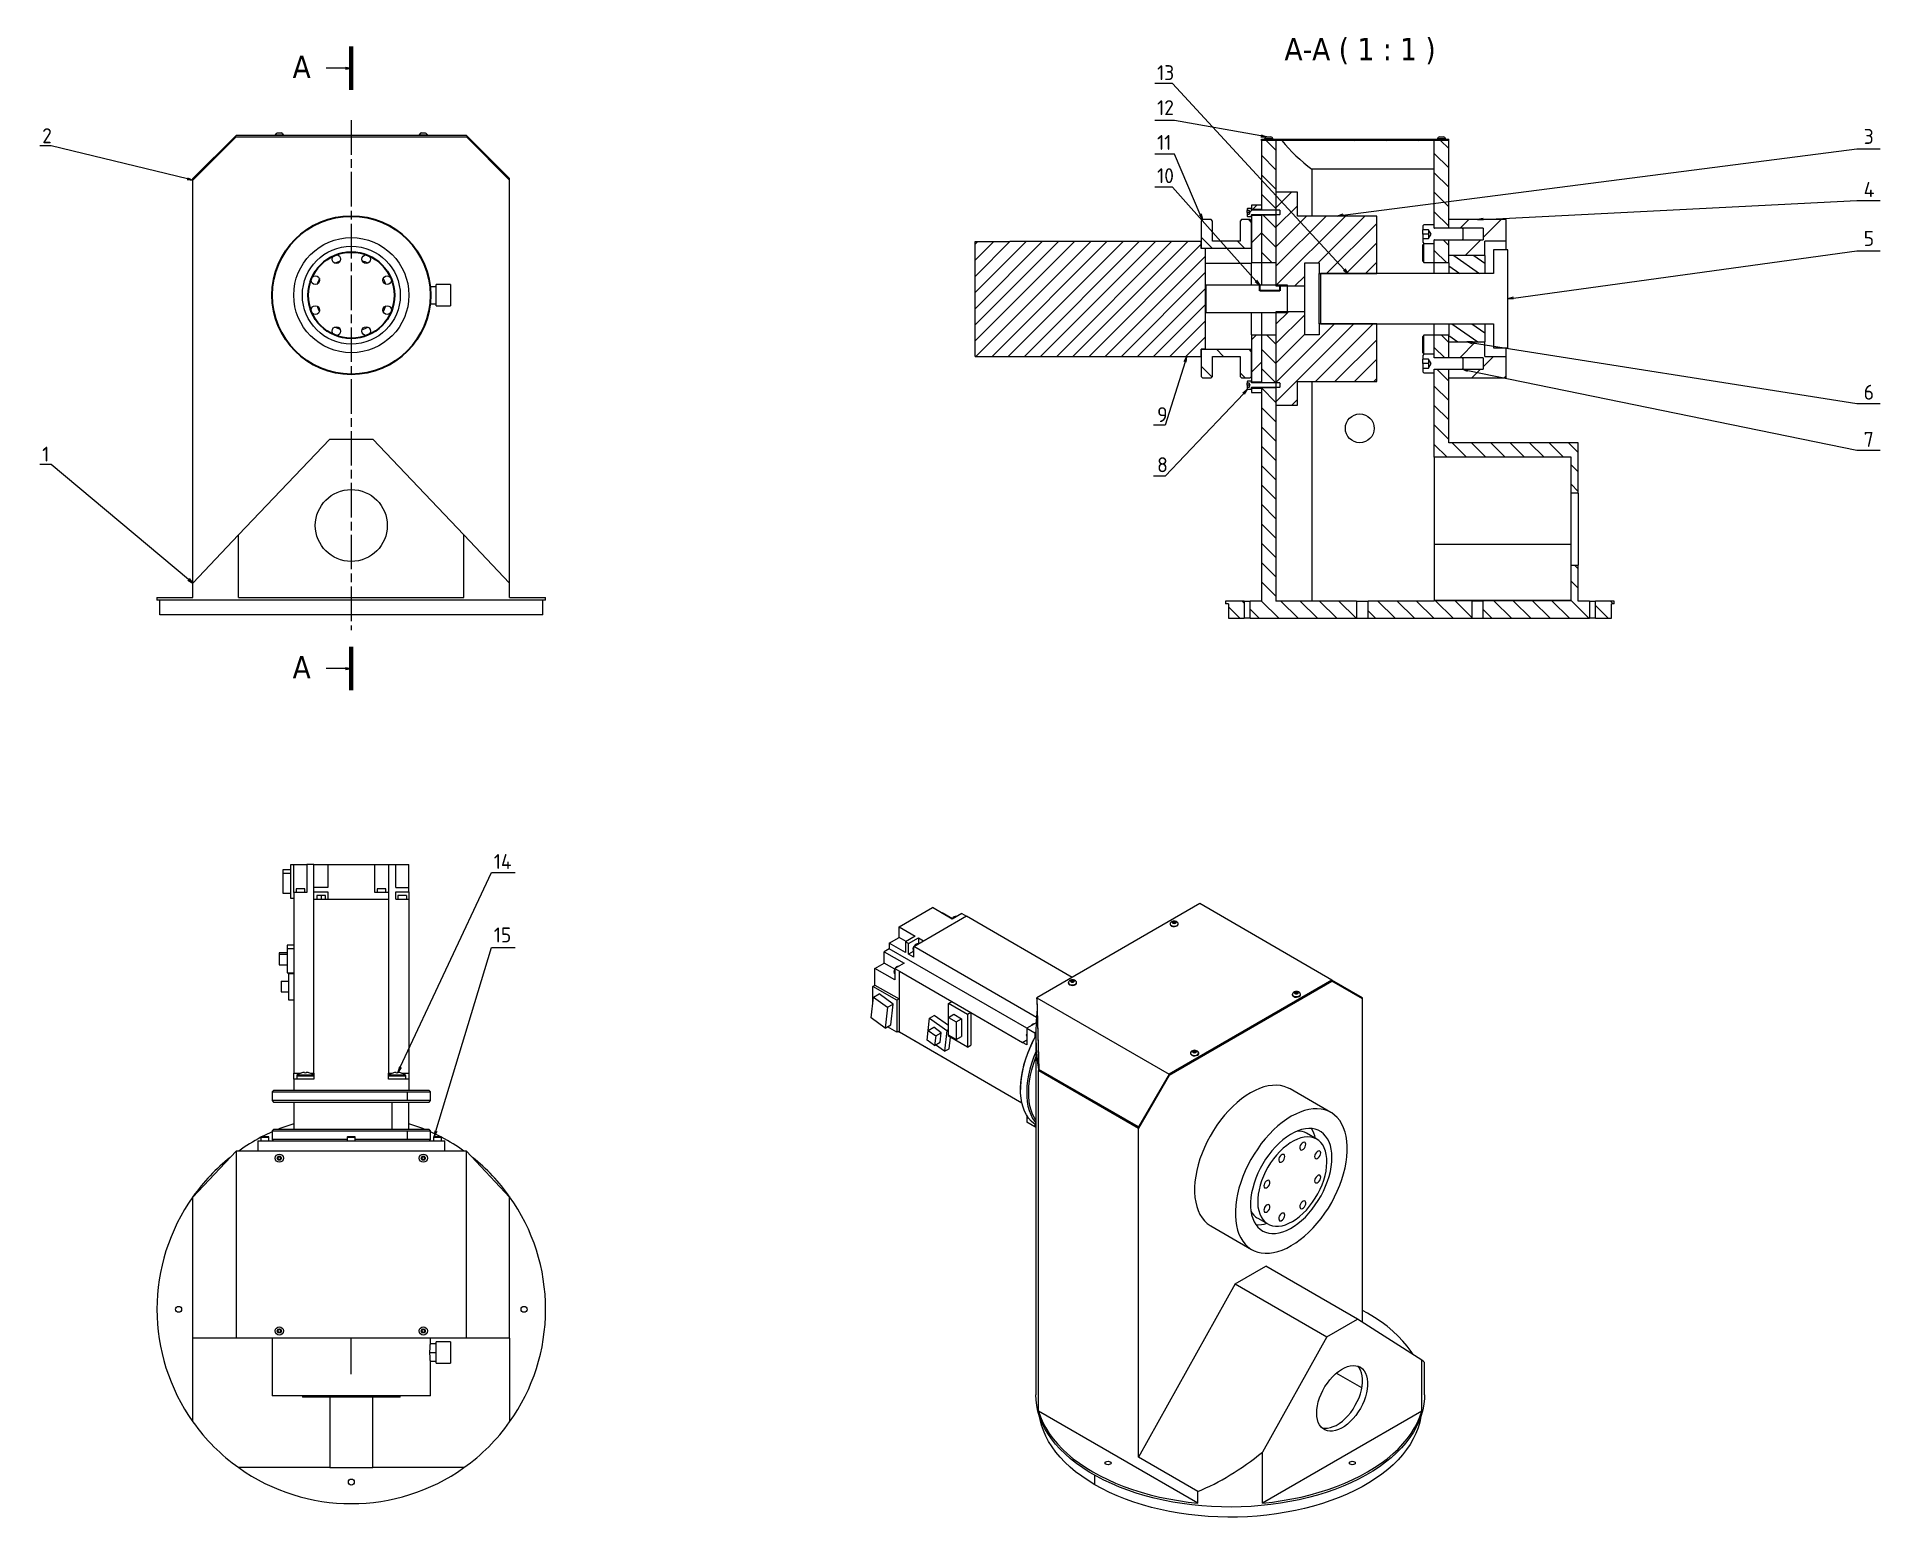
# Model space of a CAD drawing. Header units: millimetres. Extents: x 20002 to 36223, y 3547 to 8014.
# Drawn here: x 20002 to 21282, y 3547 to 4575 of the extents above; entities outside this region: 1.
import ezdxf
from ezdxf import colors
from ezdxf.entities.mleader import LeaderData, LeaderLine
from ezdxf.math import Vec2, Vec3

# ---------------------------------------------------------------- set-up
doc = ezdxf.new("R2010")
doc.units = ezdxf.units.MM
for name, pattern in [('ACAD_ISO08W100', [36, 24, -3, 6, -3]), ('AM_ISO08W050', [18, 12, -1.5, 3, -1.5]), ('CENTER', [50.8, 31.75, -6.35, 6.35, -6.35])]:
    doc.linetypes.add(name, pattern=pattern)
doc.layers.get('0').update_dxf_attribs({"lineweight": 35})
for name, color, linetype, lineweight in [('duong tam', 5, 'CENTER', 13), ('Nét mảnh', 130, 'Continuous', 13), ('Nét đậm', 7, 'Continuous', 35)]:
    doc.layers.add(name, color=color, linetype=linetype, lineweight=lineweight)
doc.styles.add('MtXpl_TCVN_7284', font='tcvn+7284-2003r.ttf')
doc.styles.add('PDF Tahoma', font='tahoma.ttf')
doc.styles.get("Standard").update_dxf_attribs({"font": 'tcvn+7284-2003r.ttf', "height": 4.375})
pattern_1 = [(135, (-232.223, -2.55), (-11.22532, -11.22532), [])]
pattern_2 = [(45, (19159.923, 2813.679), (-11.22532, 11.22532), [])]
pattern_3 = [(135, (-232.223, -2.55), (-6.735192, -6.735192), [])]
pattern_4 = [(45, (-232.223, -2.55), (-6.735192, 6.735192), [])]

msp = doc.modelspace()

# ---------------------------------------------------------------- texts
at = {"layer": 'Nét đậm', "char_height": 15.6, "attachment_point": 4, "style": 'PDF Tahoma'}
for s, insert in [('A-A ( 1 : 1 )', (20868.5, 4565.3)), ('A', (20179.4, 4554.4)), ('A', (20179.4, 4137.2))]:
    msp.add_mtext(s, dxfattribs=dict(at, insert=insert))
at = {"layer": 'Nét đậm', "attachment_point": 1, "style": 'MtXpl_TCVN_7284'}
for s, insert, char_height in [('13', (20780, 4555.5), 10.35), ('12', (20780, 4531.2), 10.35), ('2', (20005.4, 4511.7), 10.4), ('3', (21270.9, 4511.2), 10.4), ('11', (20780, 4507), 10.35), ('10', (20780, 4483.9), 10.35), ('4', (21270.9, 4474.3), 10.4), ('5', (21270.9, 4440.3), 10.4), ('6', (21270.9, 4333.5), 10.4), ('9', (20780, 4317.9), 10.4), ('1', (20005.4, 4290.5), 10.4), ('7', (21270.9, 4300.7), 10.4), ('8', (20780, 4283.1), 10.4), ('14', (20319.2, 4007.4), 10.35), ('15', (20319.2, 3956.4), 10.35)]:
    msp.add_mtext_dynamic_manual_height_columns(s, width=45.452, gutter_width=12.5, heights=[0], dxfattribs=dict(at, insert=insert, char_height=char_height))

# ---------------------------------------------------------------- blocks, each defined once
blk = doc.blocks.new('_Open')
at = {"color": 0, "linetype": 'ByBlock', "lineweight": -2}
for p, q in [((-1, 0.17), (0, 0)), ((-1, -0.17), (0, 0)), ((0, 0), (-1, 0))]:
    blk.add_line(p, q, dxfattribs=at)

# ---------------------------------------------------------------- hatches: boundary and pattern name
at = {"linetype": 'Continuous', "lineweight": 18}
h = msp.add_hatch(dxfattribs=at)
h.set_pattern_fill('ANSI31', scale=5, style=0)
h.set_pattern_definition(pattern_2)
h.paths.add_polyline_path([(20852.6, 4503.2), (20982.6, 4503.2), (20982.6, 4504.2), (20852.6, 4504.2)], flags=0)
h = msp.add_hatch(dxfattribs=at)
h.set_pattern_fill('ANSI31', scale=5, style=0)
h.set_pattern_definition(pattern_2)
edge = h.paths.add_edge_path(flags=0)
edge.add_line((20865.3, 4451.7), (20865.6, 4452))
edge.add_line((20865.6, 4452), (20865.6, 4454.4))
edge.add_line((20865.6, 4454.4), (20865.3, 4454.7))
edge.add_line((20865.3, 4454.7), (20845.7, 4454.7))
edge.add_arc((20845.7, 4454.8), 0.1, 180, 270, ccw=False)
edge.add_line((20845.6, 4454.8), (20845.6, 4455.9))
edge.add_line((20845.6, 4455.9), (20842.9, 4455.9))
edge.add_line((20842.9, 4455.9), (20842.6, 4455.6))
edge.add_line((20842.6, 4455.6), (20842.6, 4454.5))
edge.add_line((20842.6, 4454.5), (20843.9, 4454.5))
edge.add_line((20843.9, 4454.5), (20844.6, 4453.2))
edge.add_line((20844.6, 4453.2), (20843.9, 4451.9))
edge.add_line((20843.9, 4451.9), (20842.6, 4451.9))
edge.add_line((20842.6, 4451.9), (20842.6, 4450.7))
edge.add_line((20842.6, 4450.7), (20842.9, 4450.4))
edge.add_line((20842.9, 4450.4), (20845.6, 4450.4))
edge.add_line((20845.6, 4450.4), (20845.6, 4451.6))
edge.add_arc((20845.7, 4451.6), 0.1, 90, 180, ccw=False)
edge.add_line((20845.7, 4451.7), (20865.3, 4451.7))
at = {"layer": 'Nét mảnh', "linetype": 'Continuous', "lineweight": 18}
h = msp.add_hatch(dxfattribs=at)
h.set_pattern_fill('ANSI31', color=256, scale=3, angle=90, style=0)
h.set_pattern_definition(pattern_3)
h.paths.add_polyline_path([(20862.6, 4503.2), (20852.6, 4503.2), (20852.6, 4454.8), (20862.6, 4454.8)], flags=0)
h = msp.add_hatch(dxfattribs=at)
h.set_pattern_fill('ANSI31', color=256, scale=3, angle=90, style=0)
h.set_pattern_definition(pattern_3)
h.paths.add_polyline_path([(20982.6, 4442.2), (20982.6, 4503.2), (20972.6, 4503.2), (20972.6, 4442.2)], flags=0)
h = msp.add_hatch(dxfattribs=at)
h.set_pattern_fill('ANSI31', color=256, scale=5, style=0)
h.set_pattern_definition(pattern_2)
h.paths.add_polyline_path([(20852.6, 4455.2), (20852.6, 4458.2), (20845.6, 4458.2), (20845.6, 4455.2)], flags=0)
h = msp.add_hatch(dxfattribs=at)
h.set_pattern_fill('ANSI31', color=256, scale=3, style=0)
h.set_pattern_definition(pattern_4)
h.paths.add_polyline_path([(20892.6, 4410.7), (20932.6, 4410.7), (20932.6, 4450.7), (20877.6, 4450.7), (20877.6, 4467.2), (20862.6, 4467.2), (20862.6, 4402.2), (20882.6, 4402.2), (20882.6, 4418.2), (20892.6, 4418.2)], flags=0)
h = msp.add_hatch(dxfattribs=at)
h.set_pattern_fill('ANSI31', color=256, scale=5, angle=90, style=0)
h.set_pattern_definition(pattern_1)
h.paths.add_polyline_path([(20845.6, 4428.2), (20845.6, 4447.2), (20844.6, 4448.2), (20838.6, 4448.2), (20837.6, 4447.2), (20837.6, 4433.2), (20818.6, 4433.2), (20818.6, 4447.2), (20817.6, 4448.2), (20811.6, 4448.2), (20810.6, 4447.2), (20810.6, 4428.2)], flags=0)
h = msp.add_hatch(dxfattribs=at)
h.set_pattern_fill('ANSI31', color=256, scale=5, style=0)
h.set_pattern_definition(pattern_2)
h.paths.add_polyline_path([(20845.6, 4418.2), (20852.6, 4418.2), (20852.6, 4451.2), (20845.6, 4451.2)], flags=0)
h = msp.add_hatch(dxfattribs=at)
h.set_pattern_fill('ANSI31', color=256, scale=3, angle=90, style=0)
h.set_pattern_definition(pattern_3)
h.paths.add_polyline_path([(20862.6, 4451.6), (20852.6, 4451.6), (20852.6, 4418.2), (20862.6, 4418.2)], flags=0)
h = msp.add_hatch(dxfattribs=at)
h.set_pattern_fill('ANSI31', color=256, scale=5, style=0)
h.set_pattern_definition(pattern_2)
h.paths.add_polyline_path([(20982.6, 4442.2), (21006.6, 4442.2), (21006.6, 4434.2), (20982.6, 4434.2), (20982.6, 4423.2), (21007.6, 4423.2), (21007.6, 4433.2), (21022.6, 4433.2), (21022.6, 4448.2), (20982.6, 4448.2)], flags=0)
at = {"layer": 'Nét mảnh'}
h = msp.add_hatch(dxfattribs=at)
h.set_pattern_fill('ANSI31', color=256, scale=2.5)
h.set_pattern_definition([(45, (0.884, -0.884), (-5.61266, 5.61266), [])])
h.paths.add_polyline_path([(20813.6, 4428.2), (20810.6, 4428.2), (20810.6, 4433.2), (20677.6, 4433.2), (20677.6, 4433.1), (20653.6, 4433.1), (20653.6, 4353.2), (20677.6, 4353.2), (20677.6, 4353.2), (20810.6, 4353.2), (20810.6, 4358.2), (20813.6, 4358.2), (20813.6, 4383.7), (20813.6, 4402.7)])
at = {"layer": 'Nét mảnh', "linetype": 'Continuous', "lineweight": 18}
h = msp.add_hatch(dxfattribs=at)
h.set_pattern_fill('ANSI31', color=256, scale=3, angle=90, style=0)
h.set_pattern_definition(pattern_3)
h.paths.add_polyline_path([(20972.6, 4418.2), (20982.6, 4418.2), (20982.6, 4434.2), (20972.6, 4434.2)], flags=0)
at = {"layer": 'Nét mảnh', "true_color": 0x58ba48}
h = msp.add_hatch(dxfattribs=at)
h.set_pattern_fill('ANSI31', color=85, scale=2.5, angle=100)
h.set_pattern_definition([(145, (0.884, -0.884), (-4.552763, -6.5020194), [])])
h.paths.add_polyline_path([(21007.6, 4423.2), (20982.6, 4423.2), (20982.6, 4418.2), (20982.6, 4410.7), (21007.6, 4410.7)])
h.paths.add_polyline_path([(21007.6, 4375.7), (20982.6, 4375.7), (20982.6, 4368.2), (20982.6, 4363.2), (21007.6, 4363.2)])
at = {"layer": 'Nét mảnh', "linetype": 'Continuous', "lineweight": 18}
h = msp.add_hatch(dxfattribs=at)
h.set_pattern_fill('ANSI31', color=256, scale=3, style=0)
h.set_pattern_definition(pattern_4)
h.paths.add_polyline_path([(20877.6, 4335.7), (20932.6, 4335.7), (20932.6, 4375.7), (20892.6, 4375.7), (20892.6, 4368.2), (20882.6, 4368.2), (20882.6, 4384.2), (20862.6, 4384.2), (20862.6, 4319.2), (20877.6, 4319.2)], flags=0)
h = msp.add_hatch(dxfattribs=at)
h.set_pattern_fill('ANSI31', color=256, scale=5, style=0)
h.set_pattern_definition(pattern_2)
h.paths.add_polyline_path([(20852.6, 4368.2), (20845.6, 4368.2), (20845.6, 4335.2), (20852.6, 4335.2)], flags=0)
h = msp.add_hatch(dxfattribs=at)
h.set_pattern_fill('ANSI31', color=256, scale=3, angle=90, style=0)
h.set_pattern_definition(pattern_3)
h.paths.add_polyline_path([(20862.6, 4368.2), (20852.6, 4368.2), (20852.6, 4334.8), (20862.6, 4334.8)], flags=0)
h = msp.add_hatch(dxfattribs=at)
h.set_pattern_fill('ANSI31', color=256, scale=3, angle=90, style=0)
h.set_pattern_definition(pattern_3)
h.paths.add_polyline_path([(20982.6, 4368.2), (20972.6, 4368.2), (20972.6, 4352.2), (20982.6, 4352.2)], flags=0)
h = msp.add_hatch(dxfattribs=at)
h.set_pattern_fill('ANSI31', color=256, scale=5, angle=90, style=0)
h.set_pattern_definition(pattern_1)
h.paths.add_polyline_path([(20838.6, 4338.2), (20844.6, 4338.2), (20845.6, 4339.2), (20845.6, 4358.2), (20810.6, 4358.2), (20810.6, 4339.2), (20811.6, 4338.2), (20817.6, 4338.2), (20818.6, 4339.2), (20818.6, 4353.2), (20837.6, 4353.2), (20837.6, 4339.2)], flags=0)
h = msp.add_hatch(dxfattribs=at)
h.set_pattern_fill('ANSI31', color=256, scale=5, style=0)
h.set_pattern_definition(pattern_2)
h.paths.add_polyline_path([(20982.6, 4352.2), (21006.6, 4352.2), (21006.6, 4344.2), (20982.6, 4344.2), (20982.6, 4338.2), (21022.6, 4338.2), (21022.6, 4353.2), (21007.6, 4353.2), (21007.6, 4363.2), (20982.6, 4363.2)], flags=0)
h = msp.add_hatch(dxfattribs=at)
h.set_pattern_fill('ANSI31', color=256, scale=3, angle=90, style=0)
h.set_pattern_definition(pattern_3)
h.paths.add_polyline_path([(20982.6, 4344.2), (20972.6, 4344.2), (20972.6, 4283.2), (21067.6, 4283.2), (21067.6, 4258.2), (21072.6, 4258.2), (21072.6, 4293.2), (20982.6, 4293.2)], flags=0)
h = msp.add_hatch(dxfattribs=at)
h.set_pattern_fill('ANSI31', color=256, scale=3, angle=90, style=0)
h.set_pattern_definition(pattern_3)
h.paths.add_polyline_path([(20862.6, 4331.6), (20852.6, 4331.6), (20852.6, 4183.2), (20844.6, 4183.2), (20844.6, 4171.2), (20918.6, 4171.2), (20918.6, 4183.2), (20862.6, 4183.2)], flags=0)
h = msp.add_hatch(dxfattribs=at)
h.set_pattern_fill('ANSI31', color=256, scale=3, angle=90, style=0)
h.set_pattern_definition(pattern_3)
h.paths.add_polyline_path([(20998.6, 4183.2), (21006.6, 4183.2), (21006.6, 4171.2), (21080.5, 4171.2), (21080.5, 4183.2), (21072.6, 4183.2), (21072.6, 4208.2), (21067.6, 4208.2), (21067.6, 4183.4), (20972.6, 4183.4), (20972.6, 4183.2), (20926.6, 4183.2), (20926.6, 4171.2), (20998.6, 4171.2)], flags=0)
h = msp.add_hatch(dxfattribs=at)
h.set_pattern_fill('ANSI31', color=256, scale=3, angle=90, style=0)
h.set_pattern_definition(pattern_3)
h.paths.add_polyline_path([(20827.6, 4181.2), (20829.6, 4181.2), (20829.6, 4171.2), (20840.5, 4171.2), (20840.5, 4183.2), (20827.6, 4183.2)], flags=0)
h = msp.add_hatch(dxfattribs=at)
h.set_pattern_fill('ANSI31', color=256, scale=3, angle=90, style=0)
h.set_pattern_definition(pattern_3)
h.paths.add_polyline_path([(21095.6, 4181.2), (21097.6, 4181.2), (21097.6, 4183.2), (21084.6, 4183.2), (21084.6, 4171.2), (21095.6, 4171.2)], flags=0)

# ---------------------------------------------------------------- linework, layer by layer
at = {"color": 7, "linetype": 'Continuous', "lineweight": 25}
for p, q in [((20852.6, 4503.2), (20852.6, 4504.2)), ((20852.6, 4504.2), (20982.6, 4504.2)), ((20862.6, 4503.2), (20852.6, 4503.2)), ((20852.6, 4503.2), (20852.6, 4454.8)), ((20982.6, 4503.2), (20852.6, 4503.2)), ((20854.7, 4504.6), (20854.7, 4504.2)), ((20854.7, 4504.6), (20860.4, 4504.6)), ((20856.1, 4505.8), (20859, 4505.8)), ((20860.4, 4504.2), (20860.4, 4504.6)), ((20862.6, 4503.2), (20862.6, 4454.8)), ((20982.6, 4503.2), (20972.6, 4503.2)), ((20972.6, 4442.2), (20972.6, 4503.2)), ((20974.7, 4504.6), (20974.7, 4504.2)), ((20974.7, 4504.6), (20980.4, 4504.6)), ((20976.1, 4505.8), (20979, 4505.8)), ((20980.4, 4504.2), (20980.4, 4504.6)), ((20982.6, 4503.2), (20982.6, 4504.2)), ((20982.6, 4442.2), (20982.6, 4503.2)), ((20887.6, 4483.2), (20887.6, 4450.7)), ((20972.6, 4483.2), (20887.6, 4483.2)), ((20852.6, 4458.2), (20845.6, 4458.2)), ((20845.6, 4458.2), (20845.6, 4455.2)), ((20852.6, 4458.2), (20852.6, 4455.2)), ((20877.6, 4467.2), (20862.6, 4467.2)), ((20862.6, 4467.2), (20862.6, 4402.2)), ((20877.6, 4450.7), (20877.6, 4467.2)), ((20811.6, 4448.2), (20810.6, 4447.2)), ((20810.6, 4447.2), (20810.6, 4428.2)), ((20817.6, 4448.2), (20811.6, 4448.2)), ((20818.6, 4447.2), (20817.6, 4448.2)), ((20818.6, 4433.2), (20818.6, 4447.2)), ((20838.6, 4448.2), (20837.6, 4447.2)), ((20837.6, 4447.2), (20837.6, 4433.2)), ((20844.6, 4448.2), (20838.6, 4448.2)), ((20842.9, 4455.9), (20842.6, 4455.6)), ((20842.6, 4455.6), (20842.6, 4454.5)), ((20843.9, 4454.5), (20842.6, 4454.5)), ((20842.6, 4453.2), (20842.6, 4454.5)), ((20843.9, 4453.2), (20842.6, 4453.2)), ((20842.6, 4453.2), (20842.6, 4451.9)), ((20842.6, 4451.9), (20842.6, 4450.7)), ((20842.6, 4451.9), (20843.9, 4451.9)), ((20842.6, 4450.7), (20842.9, 4450.4)), ((20845.6, 4455.9), (20842.9, 4455.9)), ((20842.9, 4450.4), (20845.6, 4450.4)), ((20844.6, 4453.2), (20843.9, 4454.5)), ((20843.9, 4454.5), (20843.9, 4453.8)), ((20843.9, 4453.8), (20843.9, 4452.6)), ((20843.9, 4451.9), (20844.6, 4453.2)), ((20843.9, 4452.6), (20843.9, 4451.9)), ((20845.6, 4447.2), (20844.6, 4448.2)), ((20845.6, 4454.8), (20845.6, 4455.9)), ((20852.6, 4455.2), (20845.6, 4455.2)), ((20845.6, 4450.4), (20845.6, 4451.6)), ((20845.6, 4451.2), (20852.6, 4451.2)), ((20845.6, 4451.2), (20845.6, 4418.2)), ((20845.6, 4428.2), (20845.6, 4447.2)), ((20865.3, 4454.7), (20845.7, 4454.7)), ((20845.7, 4451.7), (20865.3, 4451.7)), ((20862.6, 4454.8), (20852.6, 4454.8)), ((20852.6, 4454.8), (20852.6, 4454.7)), ((20852.6, 4451.7), (20852.6, 4451.6)), ((20852.6, 4451.6), (20862.6, 4451.6)), ((20852.6, 4451.6), (20852.6, 4418.2)), ((20852.6, 4451.2), (20852.6, 4418.2)), ((20862.6, 4451.6), (20862.6, 4418.2)), ((20865.3, 4454.7), (20865.6, 4454.4)), ((20865.6, 4452), (20865.3, 4451.7)), ((20865.6, 4452), (20865.6, 4454.4)), ((20932.6, 4450.7), (20877.6, 4450.7)), ((20932.6, 4410.7), (20932.6, 4450.7)), ((20965.4, 4444.7), (20964.6, 4443.9)), ((20964.6, 4443.9), (20964.6, 4441.2)), ((20972.6, 4444.7), (20965.4, 4444.7)), ((20972.6, 4442.6), (20972.6, 4444.7)), ((21022.6, 4448.2), (20982.6, 4448.2)), ((20982.6, 4442.2), (20982.6, 4448.2)), ((21022.6, 4433.2), (21022.6, 4448.2)), ((20653.6, 4353.2), (20653.6, 4433.1)), ((20653.6, 4433.1), (20677.6, 4433.1)), ((20677.6, 4433.1), (20677.6, 4433.2)), ((20677.6, 4433.2), (20810.6, 4433.2)), ((20810.6, 4428.2), (20810.6, 4433.2)), ((20837.6, 4433.2), (20818.6, 4433.2)), ((20968.6, 4441.2), (20964.6, 4441.2)), ((20964.6, 4438.2), (20964.6, 4441.2)), ((20968.6, 4438.2), (20964.6, 4438.2)), ((20964.6, 4438.2), (20964.6, 4435.1)), ((20964.6, 4435.1), (20964.6, 4432.5)), ((20964.6, 4435.1), (20968.6, 4435.1)), ((20964.6, 4432.5), (20965.4, 4431.7)), ((20965.4, 4431.5), (20964.6, 4430.7)), ((20965.4, 4431.7), (20972.6, 4431.7)), ((20972.6, 4431.5), (20965.4, 4431.5)), ((20965.4, 4418.5), (20965.4, 4431.5)), ((20970.3, 4438.2), (20968.6, 4441.2)), ((20968.6, 4441.2), (20968.6, 4439.7)), ((20968.6, 4439.7), (20968.6, 4436.7)), ((20968.6, 4435.1), (20970.3, 4438.2)), ((20968.6, 4436.7), (20968.6, 4435.1)), ((20982.6, 4442.2), (20972.6, 4442.2)), ((20972.6, 4434.2), (20982.6, 4434.2)), ((20972.6, 4418.2), (20972.6, 4434.2)), ((20972.6, 4431.7), (20972.6, 4433.8)), ((20991.9, 4442.2), (20973, 4442.2)), ((20973, 4434.2), (20991.9, 4434.2)), ((21006.6, 4442.2), (20982.6, 4442.2)), ((20982.6, 4418.2), (20982.6, 4434.2)), ((20982.6, 4434.2), (21006.6, 4434.2)), ((20982.6, 4423.2), (20982.6, 4434.2)), ((20991.9, 4442.2), (20992.6, 4441.5)), ((20992.6, 4434.9), (20991.9, 4434.2)), ((20992.6, 4434.9), (20992.6, 4441.5)), ((21006.6, 4442.2), (21006.6, 4434.2)), ((21022.6, 4433.2), (21007.6, 4433.2)), ((21007.6, 4423.2), (21007.6, 4433.2)), ((21022.6, 4427.2), (21022.6, 4433.2)), ((20813.6, 4428.2), (20810.6, 4428.2)), ((20845.6, 4428.2), (20810.6, 4428.2)), ((20813.6, 4402.7), (20813.6, 4428.2)), ((20852.6, 4418.2), (20845.6, 4418.2)), ((20845.6, 4402.7), (20845.6, 4418.2)), ((20862.6, 4418.2), (20852.6, 4418.2)), ((20852.6, 4418.2), (20852.6, 4402.7)), ((20882.6, 4418.2), (20892.6, 4418.2)), ((20882.6, 4402.2), (20882.6, 4418.2)), ((20892.6, 4418.2), (20892.6, 4410.7)), ((20964.6, 4419.3), (20964.6, 4430.7)), ((20964.6, 4419.3), (20965.4, 4418.5)), ((20965.4, 4418.5), (20972.6, 4418.5)), ((20982.6, 4418.2), (20972.6, 4418.2)), ((20972.6, 4410.7), (20972.6, 4418.2)), ((21007.6, 4423.2), (20982.6, 4423.2)), ((20982.6, 4418.2), (20982.6, 4410.7)), ((21007.6, 4423.2), (21007.6, 4410.7)), ((21013.6, 4427.2), (21013.6, 4410.7)), ((21023.6, 4427.2), (21013.6, 4427.2)), ((21023.6, 4359.2), (21023.6, 4427.2)), ((20892.6, 4410.7), (20932.6, 4410.7)), ((20892.6, 4375.7), (20892.6, 4410.7)), ((20893.6, 4410.7), (20893.6, 4375.7)), ((21013.6, 4410.7), (20893.6, 4410.7)), ((20870.6, 4402.7), (20813.6, 4402.7)), ((20862.6, 4402.2), (20882.6, 4402.2)), ((20870.6, 4383.7), (20870.6, 4402.7)), ((20882.6, 4384.2), (20882.6, 4402.2)), ((20813.6, 4383.7), (20870.6, 4383.7)), ((20813.6, 4358.2), (20813.6, 4383.7)), ((20845.6, 4368.2), (20845.6, 4383.7)), ((20852.6, 4383.7), (20852.6, 4368.2)), ((20882.6, 4384.2), (20862.6, 4384.2)), ((20862.6, 4384.2), (20862.6, 4319.2)), ((20882.6, 4368.2), (20882.6, 4384.2)), ((20845.6, 4368.2), (20852.6, 4368.2)), ((20845.6, 4368.2), (20845.6, 4335.2)), ((20852.6, 4368.2), (20862.6, 4368.2)), ((20852.6, 4368.2), (20852.6, 4334.8)), ((20852.6, 4368.2), (20852.6, 4335.2)), ((20862.6, 4368.2), (20862.6, 4334.8)), ((20892.6, 4368.2), (20882.6, 4368.2)), ((20892.6, 4375.7), (20892.6, 4368.2)), ((20932.6, 4375.7), (20892.6, 4375.7)), ((20893.6, 4375.7), (21013.6, 4375.7)), ((20932.6, 4335.7), (20932.6, 4375.7)), ((20965.4, 4367.9), (20964.6, 4367.1)), ((20964.6, 4355.7), (20964.6, 4367.1)), ((20972.6, 4367.9), (20965.4, 4367.9)), ((20965.4, 4354.9), (20965.4, 4367.9)), ((20972.6, 4368.2), (20972.6, 4375.7)), ((20972.6, 4368.2), (20982.6, 4368.2)), ((20972.6, 4352.2), (20972.6, 4368.2)), ((20982.6, 4375.7), (20982.6, 4368.2)), ((20982.6, 4352.2), (20982.6, 4368.2)), ((21007.6, 4375.7), (21007.6, 4363.2)), ((21013.6, 4375.7), (21013.6, 4359.2)), ((20813.6, 4358.2), (20810.6, 4358.2)), ((20810.6, 4353.2), (20810.6, 4358.2)), ((20810.6, 4358.2), (20845.6, 4358.2)), ((20810.6, 4358.2), (20810.6, 4339.2)), ((20845.6, 4339.2), (20845.6, 4358.2)), ((20964.6, 4355.7), (20965.4, 4354.9)), ((20965.4, 4354.7), (20964.6, 4353.9)), ((20965.4, 4354.9), (20972.6, 4354.9)), ((20972.6, 4354.7), (20965.4, 4354.7)), ((20972.6, 4352.6), (20972.6, 4354.7)), ((20982.6, 4363.2), (21007.6, 4363.2)), ((20982.6, 4352.2), (20982.6, 4363.2)), ((21007.6, 4353.2), (21007.6, 4363.2)), ((21013.6, 4359.2), (21023.6, 4359.2)), ((21022.6, 4353.2), (21022.6, 4359.2)), ((20653.6, 4353.2), (20677.6, 4353.2)), ((20677.6, 4353.2), (20810.6, 4353.2)), ((20677.6, 4353.2), (20677.6, 4353.2)), ((20818.6, 4353.2), (20837.6, 4353.2)), ((20818.6, 4339.2), (20818.6, 4353.2)), ((20837.6, 4353.2), (20837.6, 4339.2)), ((20964.6, 4353.9), (20964.6, 4351.2)), ((20968.6, 4351.2), (20964.6, 4351.2)), ((20964.6, 4348.2), (20964.6, 4351.2)), ((20968.6, 4348.2), (20964.6, 4348.2)), ((20964.6, 4348.2), (20964.6, 4345.1)), ((20964.6, 4345.1), (20964.6, 4342.5)), ((20964.6, 4345.1), (20968.6, 4345.1)), ((20964.6, 4342.5), (20965.4, 4341.7)), ((20965.4, 4341.7), (20972.6, 4341.7)), ((20970.3, 4348.2), (20968.6, 4351.2)), ((20968.6, 4351.2), (20968.6, 4349.7)), ((20968.6, 4349.7), (20968.6, 4346.7)), ((20968.6, 4345.1), (20970.3, 4348.2)), ((20968.6, 4346.7), (20968.6, 4345.1)), ((20982.6, 4352.2), (20972.6, 4352.2)), ((20972.6, 4344.2), (20982.6, 4344.2)), ((20972.6, 4283.2), (20972.6, 4344.2)), ((20972.6, 4341.7), (20972.6, 4343.8)), ((20991.9, 4352.2), (20973, 4352.2)), ((20973, 4344.2), (20991.9, 4344.2)), ((21006.6, 4352.2), (20982.6, 4352.2)), ((20982.6, 4293.2), (20982.6, 4344.2)), ((20982.6, 4344.2), (21006.6, 4344.2)), ((20982.6, 4338.2), (20982.6, 4344.2)), ((20991.9, 4352.2), (20992.6, 4351.5)), ((20992.6, 4344.9), (20991.9, 4344.2)), ((20992.6, 4344.9), (20992.6, 4351.5)), ((21006.6, 4352.2), (21006.6, 4344.2)), ((21007.6, 4353.2), (21022.6, 4353.2)), ((21022.6, 4338.2), (21022.6, 4353.2)), ((20810.6, 4339.2), (20811.6, 4338.2)), ((20811.6, 4338.2), (20817.6, 4338.2)), ((20817.6, 4338.2), (20818.6, 4339.2)), ((20837.6, 4339.2), (20838.6, 4338.2)), ((20838.6, 4338.2), (20844.6, 4338.2)), ((20842.9, 4335.9), (20842.6, 4335.6)), ((20842.6, 4335.6), (20842.6, 4334.5)), ((20843.9, 4334.5), (20842.6, 4334.5)), ((20842.6, 4333.2), (20842.6, 4334.5)), ((20843.9, 4333.2), (20842.6, 4333.2)), ((20842.6, 4333.2), (20842.6, 4331.9)), ((20842.6, 4331.9), (20842.6, 4330.7)), ((20842.6, 4331.9), (20843.9, 4331.9)), ((20842.6, 4330.7), (20842.9, 4330.4)), ((20845.6, 4335.9), (20842.9, 4335.9)), ((20842.9, 4330.4), (20845.6, 4330.4)), ((20844.6, 4333.2), (20843.9, 4334.5)), ((20843.9, 4334.5), (20843.9, 4333.8)), ((20843.9, 4333.8), (20843.9, 4332.6)), ((20843.9, 4331.9), (20844.6, 4333.2)), ((20843.9, 4332.6), (20843.9, 4331.9)), ((20844.6, 4338.2), (20845.6, 4339.2)), ((20845.6, 4334.8), (20845.6, 4335.9)), ((20852.6, 4335.2), (20845.6, 4335.2)), ((20845.6, 4330.4), (20845.6, 4331.6)), ((20845.6, 4331.2), (20852.6, 4331.2)), ((20845.6, 4331.2), (20845.6, 4328.2)), ((20865.3, 4334.7), (20845.7, 4334.7)), ((20845.7, 4331.7), (20865.3, 4331.7)), ((20862.6, 4334.8), (20852.6, 4334.8)), ((20852.6, 4334.8), (20852.6, 4334.7)), ((20852.6, 4331.7), (20852.6, 4331.6)), ((20852.6, 4331.6), (20862.6, 4331.6)), ((20852.6, 4331.6), (20852.6, 4183.2)), ((20852.6, 4331.2), (20852.6, 4328.2)), ((20862.6, 4331.6), (20862.6, 4183.2)), ((20865.3, 4334.7), (20865.6, 4334.4)), ((20865.6, 4332), (20865.3, 4331.7)), ((20865.6, 4332), (20865.6, 4334.4)), ((20877.6, 4335.7), (20932.6, 4335.7)), ((20877.6, 4319.2), (20877.6, 4335.7)), ((20887.6, 4335.7), (20887.6, 4183.2)), ((20982.6, 4338.2), (21022.6, 4338.2)), ((20845.6, 4328.2), (20852.6, 4328.2)), ((20862.6, 4319.2), (20877.6, 4319.2)), ((21072.6, 4293.2), (20982.6, 4293.2)), ((21072.6, 4258.2), (21072.6, 4293.2)), ((21067.6, 4283.2), (20972.6, 4283.2)), ((20972.6, 4283.2), (20972.6, 4222.6)), ((21067.6, 4258.2), (21067.6, 4283.2)), ((21072.6, 4258.2), (21067.6, 4258.2)), ((21067.6, 4208.2), (21067.6, 4258.2)), ((21072.6, 4258.2), (21072.6, 4208.2)), ((21067.6, 4222.6), (20972.6, 4222.6)), ((20972.6, 4222.6), (20972.6, 4183.5)), ((21067.6, 4183.4), (21067.6, 4208.2)), ((21067.6, 4208.2), (21072.6, 4208.2)), ((21072.6, 4183.2), (21072.6, 4208.2)), ((20827.6, 4183.2), (20827.6, 4181.2)), ((20840.5, 4183.2), (20827.6, 4183.2)), ((20829.6, 4181.2), (20827.6, 4181.2)), ((20829.6, 4181.2), (20829.6, 4171.2)), ((20840.5, 4183.2), (20840.5, 4171.2)), ((20840.5, 4183.2), (20844.6, 4183.2)), ((20844.6, 4171.2), (20844.6, 4183.2)), ((20852.6, 4183.2), (20844.6, 4183.2)), ((20918.6, 4183.2), (20862.6, 4183.2)), ((20918.6, 4183.2), (20918.6, 4171.2)), ((20918.6, 4183.2), (20926.6, 4183.2)), ((20926.6, 4171.2), (20926.6, 4183.2)), ((20972.6, 4183.2), (20926.6, 4183.2)), ((21067.6, 4183.5), (20972.6, 4183.5)), ((20972.6, 4183.4), (20972.6, 4183.5)), ((21067.6, 4183.4), (20972.6, 4183.4)), ((20972.6, 4183.2), (20972.6, 4183.4)), ((20998.6, 4183.2), (20998.6, 4171.2)), ((21006.6, 4183.2), (20998.6, 4183.2)), ((21006.6, 4171.2), (21006.6, 4183.2)), ((21080.5, 4183.2), (21072.6, 4183.2)), ((21080.5, 4183.2), (21080.5, 4171.2)), ((21080.5, 4183.2), (21084.6, 4183.2)), ((21084.6, 4171.2), (21084.6, 4183.2)), ((21097.6, 4183.2), (21084.6, 4183.2)), ((21095.6, 4171.2), (21095.6, 4181.2)), ((21097.6, 4181.2), (21095.6, 4181.2)), ((21097.6, 4181.2), (21097.6, 4183.2)), ((20829.6, 4171.2), (20840.5, 4171.2)), ((20844.6, 4171.2), (20840.5, 4171.2)), ((20844.6, 4171.2), (20918.6, 4171.2)), ((20918.6, 4171.2), (20926.6, 4171.2)), ((20926.6, 4171.2), (20998.6, 4171.2)), ((20998.6, 4171.2), (21006.6, 4171.2)), ((21006.6, 4171.2), (21080.5, 4171.2)), ((21084.6, 4171.2), (21080.5, 4171.2)), ((21084.6, 4171.2), (21095.6, 4171.2))]:
    msp.add_line(p, q, dxfattribs=at)
at = {"color": 8, "linetype": 'Continuous', "lineweight": 25}
msp.add_line((20813.6, 4417.9), (20845.6, 4417.9), dxfattribs=at)
at = {"color": 7, "linetype": 'Continuous', "lineweight": 25}
msp.add_circle((20920.8, 4303.2), 10, dxfattribs=at)
for centre, radius, start, end in [((20857.6, 4502.8), 3.35, 115.1629, 148.2537), ((20857.6, 4502.8), 3.35, 31.7463, 64.8371), ((20962.6, 4583.2), 125, 219.7918, 233.1301), ((20977.6, 4502.8), 3.35, 115.1629, 148.2537), ((20977.6, 4502.8), 3.35, 31.7463, 64.8371), ((20845.7, 4454.8), 0.1, 180, 270), ((20845.7, 4451.6), 0.1, 90, 180), ((20973, 4442.6), 0.4, 180, 270), ((20973, 4433.8), 0.4, 90, 180), ((20973, 4352.6), 0.4, 180, 270), ((20973, 4343.8), 0.4, 90, 180), ((20845.7, 4334.8), 0.1, 180, 270), ((20845.7, 4331.6), 0.1, 90, 180)]:
    msp.add_arc(centre, radius, start, end, dxfattribs=at)
at = {"layer": 'duong tam', "linetype": 'AM_ISO08W050'}
msp.add_line((36222.5, 8014), (36191.4, 8014), dxfattribs=at)
at = {"layer": 'Nét mảnh', "linetype": 'ACAD_ISO08W100'}
msp.add_line((20220.2, 4517.3), (20220.2, 4163), dxfattribs=at)
at = {"layer": 'Nét đậm', "color": 7, "linetype": 'Continuous', "lineweight": 25}
for p, q in [((20168.7, 4508.4), (20170.2, 4508.4)), ((20170.2, 4508.4), (20171.6, 4508.4)), ((20268.7, 4508.4), (20270.2, 4508.4)), ((20270.2, 4508.4), (20271.6, 4508.4)), ((20140.2, 4506.7), (20110.2, 4476.7)), ((20140.2, 4505.7), (20110.2, 4475.7)), ((20300.2, 4506.7), (20140.2, 4506.7)), ((20140.2, 4505.7), (20300.2, 4505.7)), ((20167.3, 4507.1), (20167.3, 4506.7)), ((20167.3, 4507.1), (20170.2, 4507.1)), ((20170.2, 4507.1), (20173, 4507.1)), ((20173, 4506.7), (20173, 4507.1)), ((20267.3, 4507.1), (20267.3, 4506.7)), ((20267.3, 4507.1), (20270.2, 4507.1)), ((20270.2, 4507.1), (20273, 4507.1)), ((20273, 4506.7), (20273, 4507.1)), ((20330.2, 4476.7), (20300.2, 4506.7)), ((20330.2, 4475.7), (20300.2, 4505.7)), ((20110.2, 4475.7), (20110.2, 4476.7)), ((20110.2, 4195.7), (20110.2, 4475.7)), ((20330.2, 4475.7), (20330.2, 4476.7)), ((20330.2, 4195.7), (20330.2, 4475.7)), ((20274.8, 4401.7), (20279.2, 4401.7)), ((20289.2, 4403.2), (20279.2, 4403.2)), ((20279.2, 4388.2), (20279.2, 4403.2)), ((20289.2, 4403.2), (20289.2, 4388.2)), ((20274.8, 4389.7), (20279.2, 4389.7)), ((20279.2, 4388.2), (20289.2, 4388.2)), ((20205.2, 4295.7), (20141.9, 4229.2)), ((20205.2, 4295.7), (20235.2, 4295.7)), ((20298.4, 4229.2), (20235.2, 4295.7)), ((20141.9, 4229.2), (20110.2, 4195.7)), ((20141.9, 4185.7), (20141.9, 4229.2)), ((20298.4, 4185.7), (20298.4, 4229.2)), ((20330.2, 4195.7), (20298.4, 4229.2)), ((20110.2, 4185.7), (20110.2, 4195.7)), ((20330.2, 4185.7), (20330.2, 4195.7)), ((20085.2, 4185.7), (20085.2, 4183.7)), ((20085.2, 4185.7), (20110.2, 4185.7)), ((20355.2, 4183.7), (20085.2, 4183.7)), ((20087.2, 4173.7), (20087.2, 4183.7)), ((20141.9, 4185.7), (20298.4, 4185.7)), ((20330.2, 4185.7), (20355.2, 4185.7)), ((20353.2, 4173.7), (20353.2, 4183.7)), ((20355.2, 4183.7), (20355.2, 4185.7)), ((20353.2, 4173.7), (20087.2, 4173.7)), ((20178.2, 3996.4), (20172.7, 3996.4)), ((20172.7, 3996.4), (20172.7, 3994.1)), ((20178.2, 3976.6), (20178.2, 4000.1)), ((20178.2, 4000.1), (20180.2, 4000.1)), ((20180.2, 3980.6), (20180.2, 4000.1)), ((20180.2, 4000.1), (20189.2, 4000.1)), ((20189.2, 4000.1), (20189.2, 3980.6)), ((20194.2, 4000.1), (20189.2, 4000.1)), ((20194.2, 4000.1), (20203.8, 4000.1)), ((20194.2, 3984.1), (20194.2, 4000.1)), ((20203.8, 4000.1), (20203.8, 3984.1)), ((20203.8, 4000.1), (20236.5, 4000.1)), ((20236.5, 3980.6), (20236.5, 4000.1)), ((20236.5, 4000.1), (20246.1, 4000.1)), ((20246.1, 4000.1), (20246.1, 3980.6)), ((20246.1, 4000.1), (20251.1, 4000.1)), ((20251.1, 3984.1), (20251.1, 4000.1)), ((20251.1, 4000.1), (20260.1, 4000.1)), ((20260.1, 3984.1), (20260.1, 4000.1)), ((20172.7, 3994.1), (20172.7, 3980.2)), ((20172.7, 3994.1), (20178.2, 3994.1)), ((20181.9, 3983.2), (20181.9, 3980.6)), ((20187.9, 3983.2), (20181.9, 3983.2)), ((20187.9, 3980.6), (20187.9, 3983.2)), ((20203.8, 3984.1), (20194.2, 3984.1)), ((20194.2, 3981.1), (20194.2, 3984.1)), ((20238.2, 3983.2), (20238.2, 3980.6)), ((20244.2, 3983.2), (20238.2, 3983.2)), ((20244.2, 3980.6), (20244.2, 3983.2)), ((20251.1, 3984.1), (20260.1, 3984.1)), ((20260.1, 3981.1), (20260.1, 3984.1)), ((20172.7, 3980.2), (20178.2, 3980.2)), ((20180.2, 3976.6), (20178.2, 3976.6)), ((20180.2, 3980.6), (20180.2, 3976.1)), ((20189.2, 3980.6), (20180.2, 3980.6)), ((20180.2, 3976.1), (20180.2, 3976.1)), ((20180.2, 3976.1), (20180.2, 3924.5)), ((20194.2, 3981.1), (20203.8, 3981.1)), ((20194.2, 3976.1), (20194.2, 3981.1)), ((20194.2, 3855.1), (20194.2, 3976.1)), ((20194.2, 3976.1), (20246.1, 3976.1)), ((20196.2, 3978.7), (20196.2, 3976.1)), ((20199.2, 3978.7), (20196.2, 3978.7)), ((20199.2, 3978.7), (20199.2, 3976.1)), ((20202.2, 3978.7), (20199.2, 3978.7)), ((20202.2, 3976.1), (20202.2, 3978.7)), ((20203.8, 3981.1), (20203.8, 3976.1)), ((20246.1, 3980.6), (20236.5, 3980.6)), ((20246.1, 3980.6), (20246.1, 3976.1)), ((20246.1, 3976.1), (20246.1, 3855.1)), ((20251.1, 3981.1), (20260.1, 3981.1)), ((20251.1, 3976.1), (20251.1, 3981.1)), ((20251.1, 3976.1), (20260.2, 3976.1)), ((20252.5, 3978.7), (20252.5, 3976.1)), ((20258.5, 3978.7), (20252.5, 3978.7)), ((20258.5, 3978.7), (20258.5, 3976.1)), ((20260.1, 3981.1), (20260.1, 3976.1)), ((20260.2, 3976.1), (20260.2, 3855.1)), ((20600.7, 3956.8), (20623.9, 3970.2)), ((20637.6, 3962.2), (20623.9, 3970.2)), ((20809.6, 3973), (20696.4, 3907.6)), ((20901.5, 3919.9), (20809.6, 3973)), ((20610.9, 3943.2), (20647.6, 3964.4)), ((20630.2, 3966.5), (20630.6, 3966.8)), ((20630.6, 3966.8), (20637.8, 3962.6)), ((20644.4, 3966.2), (20637.6, 3962.2)), ((20640.6, 3964), (20640.6, 3964)), ((20644.4, 3966.2), (20647.6, 3964.3)), ((20647.6, 3964.4), (20721.1, 3921.9)), ((20789, 3959), (20789, 3958.7)), ((20790.8, 3960.2), (20791.6, 3960.7)), ((20791.1, 3959.5), (20790.8, 3960.2)), ((20791.2, 3959.6), (20791.1, 3959.5)), ((20791.1, 3959.5), (20791.2, 3959.6)), ((20792.2, 3959.4), (20791.1, 3959.5)), ((20791.2, 3959.6), (20791.6, 3959.8)), ((20791.6, 3960.7), (20792.7, 3960.5)), ((20791.6, 3959.8), (20791.6, 3960.7)), ((20791.6, 3959.8), (20792.2, 3959.7)), ((20793, 3959.8), (20792.2, 3959.4)), ((20792.2, 3959.7), (20792.7, 3959.6)), ((20792.7, 3960.5), (20793, 3959.8)), ((20792.7, 3959.7), (20792.7, 3960.5)), ((20794.7, 3958.7), (20794.7, 3959)), ((20175.6, 3944.2), (20175.6, 3941.9)), ((20180.2, 3944.2), (20175.6, 3944.2)), ((20593.9, 3945.6), (20600.7, 3949.5)), ((20593.9, 3945.6), (20593.9, 3941.5)), ((20605.3, 3939), (20593.9, 3945.6)), ((20600.7, 3956.8), (20612, 3950.3)), ((20600.7, 3949.5), (20600.7, 3956.8)), ((20605.7, 3946.6), (20600.7, 3949.5)), ((20612, 3950.3), (20605.3, 3946.4)), ((20605.3, 3946.4), (20605.3, 3939)), ((20607.4, 3945.2), (20605.3, 3946.4)), ((20607.4, 3945.2), (20614.2, 3949.1)), ((20607.4, 3937.8), (20607.4, 3945.2)), ((20614.1, 3945), (20614.1, 3945)), ((20614.2, 3949.1), (20617.7, 3947.1)), ((20614.2, 3949.1), (20614.2, 3945)), ((20170.1, 3938.9), (20170.1, 3937.8)), ((20175.6, 3938.9), (20170.1, 3938.9)), ((20170.1, 3937.8), (20170.1, 3930.4)), ((20170.1, 3937.8), (20175.6, 3937.8)), ((20175.6, 3941.9), (20180.2, 3941.9)), ((20175.6, 3941.9), (20175.6, 3925)), ((20584, 3927.9), (20590.4, 3931.6)), ((20593.9, 3941.5), (20590.4, 3939.5)), ((20590.4, 3939.5), (20604.2, 3931.5)), ((20590.4, 3931.6), (20590.4, 3939.5)), ((20597.7, 3927.4), (20590.4, 3931.6)), ((20689.4, 3886.4), (20593.9, 3941.5)), ((20604.2, 3931.5), (20597.8, 3927.8)), ((20610.9, 3939.9), (20607.4, 3937.8)), ((20610.9, 3935.8), (20607.4, 3937.8)), ((20696.2, 3893.9), (20610.9, 3943.2)), ((20610.9, 3935.8), (20610.9, 3943.2)), ((20170.1, 3930.4), (20175.6, 3930.4)), ((20171.4, 3919.2), (20171.4, 3911.7)), ((20171.4, 3919.2), (20176.8, 3919.2)), ((20175.6, 3925), (20180.2, 3925)), ((20176.8, 3905.9), (20176.8, 3924.5)), ((20176.8, 3924.5), (20180.2, 3924.5)), ((20180.2, 3924.5), (20180.2, 3905.9)), ((20584, 3916.4), (20584, 3927.9)), ((20597.8, 3920), (20584, 3927.9)), ((20597.8, 3927.8), (20601, 3926)), ((20597.8, 3927.8), (20597.8, 3920)), ((20597.8, 3924.1), (20597.8, 3924.1)), ((20601, 3883.6), (20601, 3926)), ((20601, 3926), (20637.4, 3904.9)), ((20601, 3926), (20601, 3926)), ((20720.1, 3919.4), (20720.9, 3919.8)), ((20720.4, 3918.7), (20720.1, 3919.4)), ((20720.5, 3918.8), (20720.4, 3918.7)), ((20720.4, 3918.7), (20720.5, 3918.8)), ((20721.5, 3918.6), (20720.4, 3918.7)), ((20720.5, 3918.8), (20720.9, 3919)), ((20720.9, 3919.8), (20722, 3919.7)), ((20720.9, 3919), (20720.9, 3919.8)), ((20720.9, 3919), (20721.4, 3918.9)), ((20721.4, 3918.9), (20722, 3918.8)), ((20722.3, 3919), (20721.5, 3918.6)), ((20722, 3919.7), (20722.3, 3919)), ((20722, 3918.9), (20722, 3919.7)), ((20901.5, 3919.9), (20788.4, 3854.6)), ((20788.4, 3853.8), (20901.5, 3919.1)), ((20922.7, 3907.6), (20901.5, 3919.9)), ((20922.7, 3906.8), (20901.5, 3919.1)), ((20171.4, 3911.7), (20176.8, 3911.7)), ((20180.2, 3905.9), (20176.8, 3905.9)), ((20180.2, 3905.9), (20180.2, 3855.1)), ((20581.3, 3893.6), (20583, 3908.1)), ((20582.6, 3915.5), (20584, 3916.4)), ((20599.2, 3906), (20582.6, 3915.5)), ((20582.6, 3904.9), (20582.6, 3915.5)), ((20583, 3908.1), (20586.8, 3910.3)), ((20583, 3908.1), (20592.8, 3901)), ((20584, 3916.4), (20600.7, 3906.8)), ((20596.7, 3903.2), (20586.8, 3910.3)), ((20600.7, 3906.8), (20599.2, 3906)), ((20599.2, 3906), (20599.2, 3883.6)), ((20600.7, 3906.8), (20600.7, 3884.4)), ((20696.4, 3907.6), (20697.9, 3857.8)), ((20696.4, 3907.6), (20788.4, 3854.6)), ((20696.4, 3906.8), (20696.4, 3907.6)), ((20696.4, 3906.8), (20697.9, 3857)), ((20718.3, 3918.2), (20718.3, 3917.8)), ((20724, 3917.8), (20724, 3918.2)), ((20873.9, 3910), (20873.9, 3909.7)), ((20875.6, 3911.2), (20876.5, 3911.7)), ((20875.9, 3910.6), (20875.6, 3911.2)), ((20877.1, 3910.4), (20875.9, 3910.6)), ((20876, 3910.6), (20876.5, 3910.8)), ((20876, 3910.6), (20876, 3910.6)), ((20876, 3910.6), (20876, 3910.6)), ((20876.5, 3911.7), (20877.6, 3911.5)), ((20876.5, 3910.8), (20876.5, 3911.7)), ((20876.5, 3910.8), (20877, 3910.7)), ((20877, 3910.7), (20877.5, 3910.7)), ((20877.9, 3910.9), (20877.1, 3910.4)), ((20877.6, 3911.5), (20877.9, 3910.9)), ((20877.6, 3910.7), (20877.6, 3911.5)), ((20879.6, 3909.7), (20879.6, 3910)), ((20922.7, 3906.8), (20922.7, 3907.6)), ((20922.7, 3682.1), (20922.7, 3906.8)), ((20591.1, 3886.5), (20581.3, 3893.6)), ((20592.8, 3901), (20591.1, 3886.5)), ((20592.8, 3901), (20596.7, 3903.2)), ((20595, 3888.8), (20596.7, 3903.2)), ((20621, 3884.8), (20621.9, 3893.4)), ((20621.9, 3893.4), (20625.2, 3895.3)), ((20621.9, 3893.4), (20633.9, 3884.8)), ((20635, 3888.2), (20625.2, 3895.3)), ((20635, 3893.9), (20638.9, 3896.1)), ((20635, 3893.9), (20640.3, 3890.8)), ((20635, 3881.6), (20635, 3893.9)), ((20635.1, 3903.6), (20637.5, 3904.9)), ((20648.2, 3896), (20635.1, 3903.6)), ((20635.1, 3893.9), (20635.1, 3903.6)), ((20637.5, 3904.9), (20650.6, 3897.3)), ((20638.9, 3896.1), (20644.1, 3893)), ((20640.3, 3890.8), (20644.1, 3893)), ((20644.1, 3893), (20644.1, 3880.7)), ((20650.6, 3897.3), (20648.2, 3896)), ((20648.2, 3896), (20648.2, 3873.3)), ((20650.6, 3897.3), (20650.6, 3874.6)), ((20650.6, 3897.3), (20686.5, 3876.6)), ((20650.6, 3897.3), (20650.6, 3897.3)), ((20591.1, 3886.5), (20595, 3888.8)), ((20599.2, 3883.6), (20592.6, 3887.4)), ((20600.7, 3884.4), (20599.2, 3883.6)), ((20600.1, 3884.1), (20601, 3883.6)), ((20686.1, 3834.4), (20601, 3883.6)), ((20620.2, 3878.2), (20620.9, 3884.8)), ((20620.9, 3884.8), (20624.8, 3887.1)), ((20620.9, 3884.8), (20626.2, 3881.1)), ((20630.1, 3883.3), (20624.8, 3887.1)), ((20626.2, 3881.1), (20625.4, 3874.4)), ((20626.2, 3881.1), (20630.1, 3883.3)), ((20629.3, 3876.7), (20630.1, 3883.3)), ((20633.9, 3884.8), (20632.2, 3870.4)), ((20633.9, 3884.8), (20635, 3885.5)), ((20640.3, 3878.5), (20635, 3881.6)), ((20635.1, 3880.9), (20635.1, 3881.5)), ((20648.2, 3873.3), (20635.1, 3880.9)), ((20640.3, 3890.8), (20640.3, 3878.5)), ((20640.3, 3878.5), (20644.1, 3880.7)), ((20696, 3890.2), (20689.4, 3886.4)), ((20689.4, 3886.4), (20695, 3883.1)), ((20689.4, 3886.4), (20689.4, 3874.9)), ((20695.8, 3883.6), (20695, 3883.1)), ((20695, 3883.1), (20695, 3880.1)), ((20695.8, 3882), (20695.8, 3631.7)), ((20610.9, 3877.8), (20610.9, 3877.8)), ((20686.1, 3834.4), (20610.9, 3877.8)), ((20625.4, 3874.4), (20620.2, 3878.2)), ((20625.4, 3874.4), (20629.3, 3876.7)), ((20632.2, 3870.4), (20626, 3874.8)), ((20632.2, 3870.4), (20635.5, 3872.2)), ((20635.5, 3872.2), (20636.4, 3880.1)), ((20648.2, 3873.3), (20650.6, 3874.6)), ((20686.5, 3876.6), (20689.4, 3878.2)), ((20689.4, 3878.1), (20686.5, 3876.6)), ((20689.4, 3874.9), (20686.5, 3876.6)), ((20803.2, 3869.2), (20803.2, 3868.9)), ((20804.9, 3870.4), (20805.7, 3870.9)), ((20805.2, 3869.7), (20804.9, 3870.4)), ((20806.3, 3869.6), (20805.2, 3869.7)), ((20805.3, 3869.8), (20805.7, 3870)), ((20805.3, 3869.8), (20805.3, 3869.7)), ((20805.3, 3869.7), (20805.3, 3869.8)), ((20805.7, 3870.9), (20806.9, 3870.7)), ((20805.7, 3870), (20805.7, 3870.9)), ((20805.7, 3870), (20806.3, 3869.9)), ((20807.2, 3870), (20806.3, 3869.6)), ((20806.3, 3869.9), (20806.8, 3869.8)), ((20806.9, 3870.7), (20807.2, 3870)), ((20806.9, 3869.9), (20806.9, 3870.7)), ((20808.9, 3868.9), (20808.9, 3869.2)), ((20180.2, 3851.1), (20180.2, 3855.1)), ((20180.2, 3855.1), (20184.9, 3855.1)), ((20185.3, 3855.2), (20185.3, 3855.3)), ((20187.8, 3855.7), (20187.8, 3855.2)), ((20188.9, 3855.2), (20188.9, 3855.7)), ((20191.4, 3855.3), (20191.4, 3855.2)), ((20191.8, 3855.1), (20194.2, 3855.1)), ((20194.2, 3855.1), (20194.2, 3851.1)), ((20246.1, 3851.1), (20246.1, 3855.1)), ((20246.1, 3855.1), (20248.6, 3855.1)), ((20248.9, 3855.2), (20248.9, 3855.3)), ((20251.4, 3855.7), (20251.4, 3855.2)), ((20252.5, 3855.2), (20252.5, 3855.7)), ((20255, 3855.3), (20255, 3855.2)), ((20255.4, 3855.1), (20260.2, 3855.1)), ((20260.2, 3855.1), (20260.2, 3851.1)), ((20697.7, 3620.3), (20697.7, 3857.1)), ((20767.1, 3817), (20697.7, 3857.1)), ((20767.1, 3817.8), (20697.9, 3857.8)), ((20697.9, 3857.8), (20697.9, 3857)), ((20697.9, 3857), (20767.1, 3817)), ((20788.4, 3854.6), (20767.1, 3817.8)), ((20166.2, 3843.1), (20165.2, 3842.1)), ((20165.2, 3842.1), (20165.2, 3836.1)), ((20165.2, 3842.1), (20259.1, 3842.1)), ((20180.2, 3843.1), (20166.2, 3843.1)), ((20180.2, 3851.1), (20180.2, 3843.1)), ((20194.2, 3851.1), (20180.2, 3851.1)), ((20183.9, 3843.1), (20180.2, 3843.1)), ((20182.3, 3853.4), (20182.3, 3851.1)), ((20256.4, 3843.1), (20183.9, 3843.1)), ((20260.2, 3851.1), (20246.1, 3851.1)), ((20260.2, 3843.1), (20256.4, 3843.1)), ((20258, 3851.1), (20258, 3853.4)), ((20259.1, 3842.1), (20259.1, 3836.1)), ((20259.1, 3842.1), (20275.2, 3842.1)), ((20260.2, 3851.1), (20260.2, 3843.1)), ((20274.2, 3843.1), (20260.2, 3843.1)), ((20275.2, 3842.1), (20274.2, 3843.1)), ((20275.2, 3836.1), (20275.2, 3842.1)), ((20685.1, 3844.8), (20685.1, 3843.9)), ((20788.4, 3853.8), (20767.1, 3817)), ((20900.7, 3827.9), (20872.4, 3844.2)), ((20165.2, 3836.1), (20166.2, 3835.1)), ((20259.1, 3836.1), (20165.2, 3836.1)), ((20166.2, 3835.1), (20274.2, 3835.1)), ((20180.2, 3835.1), (20180.2, 3816.1)), ((20248.4, 3835.1), (20248.4, 3816.1)), ((20275.2, 3836.1), (20259.1, 3836.1)), ((20260.2, 3816.1), (20260.2, 3835.1)), ((20274.2, 3835.1), (20275.2, 3836.1)), ((20166.2, 3816.1), (20165.2, 3815.1)), ((20274.2, 3816.1), (20166.2, 3816.1)), ((20275.2, 3815.1), (20274.2, 3816.1)), ((20689.4, 3826), (20689.4, 3821.1)), ((20695, 3817.8), (20689.4, 3821.1)), ((20695, 3819.7), (20695, 3817.8)), ((20695, 3817.8), (20695.8, 3818.3)), ((20767.1, 3817), (20767.1, 3817.8)), ((20767.1, 3588.4), (20767.1, 3817)), ((20155.2, 3808.1), (20155.2, 3801.1)), ((20155.2, 3808.1), (20285.2, 3808.1)), ((20157.7, 3811.1), (20157.4, 3810.8)), ((20157.4, 3810.8), (20157.4, 3808.1)), ((20157.4, 3810.8), (20160.2, 3810.8)), ((20157.7, 3811.1), (20160.2, 3811.1)), ((20160.2, 3811.1), (20162.6, 3811.1)), ((20160.2, 3810.8), (20162.9, 3810.8)), ((20162.9, 3810.8), (20162.6, 3811.1)), ((20162.9, 3808.1), (20162.9, 3810.8)), ((20165.2, 3815.1), (20165.2, 3809.1)), ((20165.2, 3815.1), (20259.1, 3815.1)), ((20165.2, 3809.1), (20166.2, 3808.1)), ((20217.4, 3809.1), (20165.2, 3809.1)), ((20217.7, 3811.1), (20217.4, 3810.8)), ((20217.4, 3810.8), (20217.4, 3808.1)), ((20217.4, 3810.8), (20220.2, 3810.8)), ((20217.7, 3811.1), (20220.2, 3811.1)), ((20220.2, 3811.1), (20222.6, 3811.1)), ((20220.2, 3810.8), (20222.9, 3810.8)), ((20222.9, 3810.8), (20222.6, 3811.1)), ((20222.9, 3808.1), (20222.9, 3810.8)), ((20259.1, 3809.1), (20222.9, 3809.1)), ((20259.1, 3815.1), (20275.2, 3815.1)), ((20259.1, 3815.1), (20259.1, 3809.1)), ((20275.2, 3809.1), (20259.1, 3809.1)), ((20274.2, 3808.1), (20275.2, 3809.1)), ((20275.2, 3809.1), (20275.2, 3815.1)), ((20277.7, 3811.1), (20277.4, 3810.8)), ((20277.4, 3810.8), (20277.4, 3808.1)), ((20277.4, 3810.8), (20280.2, 3810.8)), ((20277.7, 3811.1), (20280.2, 3811.1)), ((20280.2, 3811.1), (20282.6, 3811.1)), ((20280.2, 3810.8), (20282.9, 3810.8)), ((20282.9, 3810.8), (20282.6, 3811.1)), ((20282.9, 3808.1), (20282.9, 3810.8)), ((20285.2, 3801.1), (20285.2, 3808.1)), ((20890.9, 3809.3), (20883.9, 3813.4)), ((20140.2, 3801.1), (20110.2, 3769.1)), ((20140.2, 3801.1), (20140.2, 3671.1)), ((20300.2, 3801.1), (20140.2, 3801.1)), ((20169, 3796.1), (20169.6, 3797.1)), ((20169.6, 3795.1), (20169, 3796.1)), ((20169.6, 3797.1), (20170.7, 3797.1)), ((20170.7, 3795.1), (20169.6, 3795.1)), ((20170.7, 3797.1), (20171.3, 3796.1)), ((20171.3, 3796.1), (20170.7, 3795.1)), ((20269, 3796.1), (20269.6, 3797.1)), ((20269.6, 3795.1), (20269, 3796.1)), ((20269.6, 3797.1), (20270.7, 3797.1)), ((20270.7, 3795.1), (20269.6, 3795.1)), ((20270.7, 3797.1), (20271.3, 3796.1)), ((20271.3, 3796.1), (20270.7, 3795.1)), ((20300.2, 3671.1), (20300.2, 3801.1)), ((20330.2, 3769.1), (20300.2, 3801.1)), ((20110.2, 3769.1), (20110.2, 3769.4)), ((20110.2, 3671.1), (20110.2, 3769.1)), ((20330.2, 3769.4), (20330.2, 3769.1)), ((20330.2, 3671.1), (20330.2, 3769.1)), ((20849.9, 3754.5), (20856.9, 3750.4)), ((20817.4, 3749), (20845.7, 3732.6)), ((20834.3, 3708.8), (20855.5, 3721.1)), ((20919.2, 3684.3), (20855.5, 3721.1)), ((20834.3, 3708.8), (20767.1, 3588.4)), ((20834.3, 3708.8), (20898, 3672.1)), ((20926.2, 3688.4), (20922.7, 3690.4)), ((20169, 3676.1), (20169.6, 3677.1)), ((20169.6, 3675.1), (20169, 3676.1)), ((20169.6, 3677.1), (20170.7, 3677.1)), ((20170.7, 3677.1), (20171.3, 3676.1)), ((20171.3, 3676.1), (20170.7, 3675.1)), ((20269, 3676.1), (20269.6, 3677.1)), ((20269.6, 3675.1), (20269, 3676.1)), ((20269.6, 3677.1), (20270.7, 3677.1)), ((20270.7, 3677.1), (20271.3, 3676.1)), ((20271.3, 3676.1), (20270.7, 3675.1)), ((20898, 3672.1), (20919.2, 3684.3)), ((20963.9, 3655.8), (20919.2, 3684.3)), ((20110.2, 3612.9), (20110.2, 3671.1)), ((20140.2, 3671.1), (20110.2, 3671.1)), ((20300.2, 3671.1), (20140.2, 3671.1)), ((20165.2, 3671.1), (20165.2, 3631.1)), ((20170.7, 3675.1), (20169.6, 3675.1)), ((20220.2, 3646.1), (20220.2, 3671.1)), ((20270.7, 3675.1), (20269.6, 3675.1)), ((20275.2, 3667.1), (20275.2, 3671.1)), ((20279.2, 3667.1), (20275.2, 3667.1)), ((20289.2, 3668.6), (20279.2, 3668.6)), ((20279.2, 3653.6), (20279.2, 3668.6)), ((20289.2, 3668.6), (20289.2, 3653.6)), ((20330.2, 3671.1), (20300.2, 3671.1)), ((20330.2, 3671.1), (20330.2, 3612.9)), ((20898, 3672.1), (20853.2, 3591.9)), ((20274.8, 3661.1), (20279.2, 3661.1)), ((20275.2, 3631.1), (20275.2, 3655.1)), ((20275.2, 3655.1), (20279.2, 3655.1)), ((20279.2, 3653.6), (20289.2, 3653.6)), ((20963.9, 3620.3), (20963.9, 3655.8)), ((20965.8, 3631.7), (20965.8, 3654)), ((20922.2, 3636.5), (20904.5, 3646.7)), ((20275.2, 3631.1), (20165.2, 3631.1)), ((20186.2, 3631.1), (20186.2, 3630.1)), ((20251.6, 3630.1), (20186.2, 3630.1)), ((20205.2, 3630.1), (20205.2, 3581.1)), ((20235.2, 3581.1), (20235.2, 3630.1)), ((20254.2, 3630.1), (20251.6, 3630.1)), ((20254.2, 3630.1), (20254.2, 3631.1)), ((20808.3, 3556.4), (20697.7, 3620.3)), ((20963.9, 3620.3), (20853.2, 3556.4)), ((20808.3, 3564.6), (20767.1, 3588.4)), ((20853.2, 3556.4), (20853.2, 3591.9)), ((20205.2, 3581.1), (20141.9, 3581.1)), ((20205.2, 3581.1), (20235.2, 3581.1)), ((20298.4, 3581.1), (20235.2, 3581.1)), ((20808.3, 3556.4), (20808.3, 3564.6))]:
    msp.add_line(p, q, dxfattribs=at)
at = {"layer": 'Nét đậm'}
for p, q in [((20813.6, 4402.7), (20813.6, 4383.7)), ((20851.3, 4398.7), (20851.3, 4402.7)), ((20865.3, 4398.7), (20851.3, 4398.7)), ((20865.3, 4402.7), (20865.3, 4398.7))]:
    msp.add_line(p, q, dxfattribs=at)
at = {"layer": 'Nét đậm', "color": 8, "linetype": 'Continuous', "lineweight": 25}
for p, q in [((20612.6, 3944.9), (20613.2, 3944.5)), ((20693, 3888.5), (20693.6, 3888.9)), ((20693.6, 3888.9), (20694.1, 3889.2)), ((20182.3, 3853.4), (20188.3, 3853.4)), ((20182.7, 3854), (20188.3, 3854)), ((20188.3, 3854), (20194, 3854)), ((20188.3, 3853.4), (20194.2, 3853.4)), ((20246.1, 3853.4), (20252, 3853.4)), ((20246.3, 3854), (20252, 3854)), ((20252, 3854), (20257.7, 3854)), ((20252, 3853.4), (20258, 3853.4)), ((20736.7, 3569.2), (20736.7, 3575.7))]:
    msp.add_line(p, q, dxfattribs=at)
at = {"layer": 'Nét đậm', "lineweight": 120}
for points in [[(20220.2, 4538.4), (20220.2, 4568.6)], [(20220.2, 4121.3), (20220.2, 4151.4)]]:
    msp.add_lwpolyline(points, dxfattribs=at)
at = {"layer": 'Nét đậm', "linetype": 'ByBlock', "lineweight": -2}
for points in [[(20216.2, 4553.5), (20202.8, 4553.5)], [(20216.2, 4136.4), (20202.8, 4136.4)]]:
    msp.add_lwpolyline(points, dxfattribs=at)
at = {"layer": 'Nét đậm', "color": 7, "linetype": 'Continuous', "lineweight": 25, "flags": 128}
for points in [[(20208.6, 4417.9), (20210.8, 4418.9), (20212.6, 4419.6)], [(20242.3, 4407.3), (20243, 4405.8), (20244, 4403.3)], [(20244, 4388.2), (20243, 4385.7), (20242.4, 4384.2)], [(20212.6, 4371.9), (20210.8, 4372.6), (20208.7, 4373.6)], [(20640.6, 3964), (20640.5, 3964.1), (20639.8, 3964.1), (20639.1, 3963.8), (20638.4, 3963.3), (20637.7, 3962.5), (20637.6, 3962.3)], [(20789, 3958.7), (20789.1, 3958.4), (20789.4, 3957.9), (20790.1, 3957.4), (20791, 3957.1), (20792, 3957), (20793, 3957.2), (20793.9, 3957.5)], [(20789.3, 3959.7), (20789.1, 3959.4), (20789.1, 3958.8), (20789.4, 3958.2), (20790.1, 3957.7), (20791, 3957.4), (20792, 3957.3), (20793, 3957.5), (20793.9, 3957.8)], [(20792.9, 3959.4), (20793.2, 3959.7), (20793.3, 3960), (20793.2, 3960.3), (20792.9, 3960.6), (20792.4, 3960.8), (20791.9, 3960.8), (20791.4, 3960.8), (20790.9, 3960.6), (20790.6, 3960.3), (20790.5, 3960), (20790.6, 3959.7), (20790.9, 3959.4), (20791.4, 3959.3), (20791.9, 3959.2), (20792.4, 3959.3), (20792.9, 3959.4)], [(20793.9, 3957.8), (20794.5, 3958.3), (20794.7, 3958.9), (20794.6, 3959.5), (20794.5, 3959.7)], [(20597.8, 3927.7), (20597.7, 3927.4), (20597.3, 3926.4), (20597.2, 3925.5), (20597.3, 3924.7), (20597.7, 3924.2), (20597.8, 3924.1)], [(20718.6, 3918.9), (20718.4, 3918.5), (20718.4, 3917.9), (20718.7, 3917.4), (20719.4, 3916.9), (20720.3, 3916.6), (20721.3, 3916.5), (20722.3, 3916.7), (20723.2, 3917)], [(20722.2, 3918.6), (20722.5, 3918.9), (20722.6, 3919.2), (20722.5, 3919.5), (20722.2, 3919.8), (20721.7, 3920), (20721.2, 3920), (20720.6, 3920), (20720.2, 3919.8), (20719.9, 3919.5), (20719.8, 3919.2), (20719.9, 3918.9), (20720.2, 3918.6), (20720.6, 3918.4), (20721.2, 3918.4), (20721.7, 3918.4), (20722.2, 3918.6)], [(20723.2, 3917), (20723.8, 3917.5), (20724, 3918.1), (20723.9, 3918.7), (20723.8, 3918.9)], [(20718.3, 3917.8), (20718.4, 3917.6), (20718.7, 3917), (20719.4, 3916.6), (20720.3, 3916.3), (20721.3, 3916.2), (20722.3, 3916.3), (20723.2, 3916.7)], [(20874.2, 3910.7), (20874, 3910.4), (20873.9, 3909.8), (20874.3, 3909.2), (20874.9, 3908.7), (20875.8, 3908.4), (20876.9, 3908.4), (20877.9, 3908.5), (20878.8, 3908.8)], [(20873.9, 3909.7), (20873.9, 3909.5), (20874.3, 3908.9), (20874.9, 3908.4), (20875.8, 3908.1), (20876.9, 3908), (20877.9, 3908.2), (20878.8, 3908.5)], [(20877.8, 3910.5), (20878.1, 3910.7), (20878.2, 3911), (20878.1, 3911.3), (20877.8, 3911.6), (20877.3, 3911.8), (20876.8, 3911.9), (20876.2, 3911.8), (20875.7, 3911.6), (20875.4, 3911.3), (20875.3, 3911), (20875.4, 3910.7), (20875.7, 3910.5), (20876.2, 3910.3), (20876.8, 3910.2), (20877.3, 3910.3), (20877.8, 3910.5)], [(20878.8, 3908.8), (20879.4, 3909.3), (20879.6, 3909.9), (20879.5, 3910.5), (20879.3, 3910.7)], [(20695.8, 3881.5), (20695.2, 3880.5), (20693.3, 3876.7), (20691.5, 3872.7), (20689.9, 3868.8), (20688.5, 3864.8), (20687.3, 3860.8), (20686.4, 3856.9), (20685.8, 3853.1), (20685.3, 3849.3), (20685.1, 3845.7), (20685.1, 3844.8)], [(20695.8, 3819.2), (20694.4, 3820.2), (20692.5, 3821.9), (20690.7, 3824), (20689.2, 3826.2), (20687.9, 3828.8), (20686.9, 3831.6), (20686.1, 3834.6), (20685.5, 3837.9), (20685.2, 3841.3), (20685.1, 3844.9), (20685.3, 3848.6), (20685.8, 3852.4), (20686.5, 3856.3), (20687.4, 3860.3), (20688.6, 3864.4), (20690, 3868.4), (20691.6, 3872.4), (20693.4, 3876.4), (20695.4, 3880.4), (20695.8, 3881)], [(20691.8, 3887.8), (20692.2, 3888.1), (20693.2, 3888.9)], [(20695.8, 3869.9), (20694.2, 3866), (20692.8, 3861.9), (20691.6, 3857.9), (20690.7, 3853.9), (20690, 3850), (20689.6, 3846.1), (20689.4, 3842.4), (20689.4, 3838.8), (20689.8, 3835.4), (20690.3, 3832.2), (20691.1, 3829.2), (20692.2, 3826.4), (20693.5, 3823.8), (20695, 3821.5), (20695.8, 3820.5)], [(20803.5, 3869.9), (20803.3, 3869.6), (20803.2, 3868.9), (20803.6, 3868.4), (20804.2, 3867.9), (20805.1, 3867.6), (20806.2, 3867.5), (20807.2, 3867.7), (20808.1, 3868)], [(20803.2, 3868.9), (20803.2, 3868.6), (20803.6, 3868.1), (20804.2, 3867.6), (20805.1, 3867.3), (20806.2, 3867.2), (20807.2, 3867.4), (20808.1, 3867.7)], [(20807, 3869.6), (20807.4, 3869.9), (20807.5, 3870.2), (20807.4, 3870.5), (20807, 3870.8), (20806.6, 3871), (20806, 3871), (20805.5, 3871), (20805, 3870.8), (20804.7, 3870.5), (20804.6, 3870.2), (20804.7, 3869.9), (20805, 3869.6), (20805.5, 3869.5), (20806, 3869.4), (20806.6, 3869.5), (20807, 3869.6)], [(20808.1, 3868), (20808.6, 3868.5), (20808.9, 3869.1), (20808.7, 3869.7), (20808.6, 3869.9)], [(20695.8, 3822.6), (20694.8, 3824.1), (20693.5, 3826.6), (20692.5, 3829.4), (20691.7, 3832.4), (20691.2, 3835.5), (20690.9, 3838.9), (20690.8, 3842.4), (20691, 3846), (20691.4, 3849.8), (20692.1, 3853.7), (20693, 3857.6), (20694.1, 3861.5), (20695.5, 3865.5), (20695.8, 3866.2)], [(20872.4, 3844.2), (20870.7, 3845.1), (20868.3, 3846), (20865.7, 3846.6), (20863, 3846.8), (20860.2, 3846.7), (20857.2, 3846.3), (20854.2, 3845.6), (20851.2, 3844.5), (20848.1, 3843.2), (20844.9, 3841.5)], [(20844.9, 3841.5), (20841.8, 3839.6), (20838.7, 3837.3), (20835.6, 3834.8), (20832.6, 3832.1), (20829.7, 3829.1), (20826.9, 3825.9), (20824.1, 3822.6), (20821.6, 3819), (20819.1, 3815.3), (20816.9, 3811.5), (20814.8, 3807.6), (20812.9, 3803.6), (20811.3, 3799.6), (20809.8, 3795.6), (20808.6, 3791.5), (20807.6, 3787.5), (20806.8, 3783.6), (20806.3, 3779.7), (20806.1, 3776), (20806.1, 3772.4), (20806.3, 3768.9), (20806.8, 3765.6), (20807.6, 3762.5), (20808.6, 3759.7), (20809.8, 3757.1), (20811.3, 3754.7), (20812.9, 3752.6), (20814.8, 3750.8), (20816.9, 3749.3), (20817.4, 3749)], [(20873.2, 3735.4), (20876.3, 3737.3), (20879.5, 3739.5), (20882.5, 3742), (20885.5, 3744.8), (20888.5, 3747.8), (20891.3, 3750.9), (20894, 3754.3), (20896.6, 3757.9), (20899, 3761.5), (20901.3, 3765.4), (20903.3, 3769.3), (20905.2, 3773.2), (20906.9, 3777.3), (20908.4, 3781.3), (20909.6, 3785.3), (20910.6, 3789.3), (20911.3, 3793.3), (20911.8, 3797.1), (20912.1, 3800.9), (20912.1, 3804.5), (20911.8, 3808), (20911.3, 3811.3), (20910.6, 3814.3), (20909.6, 3817.2), (20908.4, 3819.8), (20906.9, 3822.2), (20905.2, 3824.3), (20903.3, 3826.1), (20901.3, 3827.6), (20899, 3828.8), (20896.6, 3829.7), (20894, 3830.2), (20891.3, 3830.5), (20888.5, 3830.4), (20885.5, 3830), (20882.5, 3829.2), (20879.5, 3828.2), (20876.3, 3826.8), (20873.2, 3825.2), (20870.1, 3823.2), (20867, 3821), (20863.9, 3818.5), (20860.9, 3815.8), (20858, 3812.8), (20855.1, 3809.6), (20852.4, 3806.2), (20849.9, 3802.7), (20847.4, 3799), (20845.2, 3795.2), (20843.1, 3791.3), (20841.2, 3787.3), (20839.5, 3783.3), (20838.1, 3779.2), (20836.9, 3775.2), (20835.9, 3771.2), (20835.1, 3767.3), (20834.6, 3763.4), (20834.4, 3759.6), (20834.4, 3756), (20834.6, 3752.6), (20835.1, 3749.3), (20835.9, 3746.2), (20836.9, 3743.4), (20838.1, 3740.7), (20839.5, 3738.4), (20841.2, 3736.3), (20843.1, 3734.5), (20845.2, 3733), (20847.4, 3731.8), (20849.9, 3730.9), (20852.4, 3730.3), (20855.1, 3730.1), (20858, 3730.2), (20860.9, 3730.6), (20863.9, 3731.3), (20867, 3732.3), (20870.1, 3733.7), (20873.2, 3735.4)], [(20901.5, 3796.6), (20901.4, 3799.6), (20901, 3802.4), (20900.4, 3805), (20899.5, 3807.4), (20898.4, 3809.6), (20897.1, 3811.5), (20895.6, 3813.1), (20893.9, 3814.5), (20892, 3815.5), (20889.9, 3816.3), (20887.7, 3816.7), (20885.4, 3816.8), (20883, 3816.6), (20880.4, 3816), (20877.8, 3815.2), (20875.2, 3814), (20872.6, 3812.5), (20869.9, 3810.8), (20867.3, 3808.8), (20864.7, 3806.5), (20862.2, 3804), (20859.8, 3801.3), (20857.6, 3798.4), (20855.4, 3795.4), (20853.5, 3792.2), (20851.6, 3788.9), (20850, 3785.6), (20848.6, 3782.2), (20847.4, 3778.8), (20846.4, 3775.3), (20845.7, 3772), (20845.2, 3768.7), (20845, 3765.5), (20845, 3762.4), (20845.2, 3759.5), (20845.7, 3756.8), (20846.4, 3754.3), (20847.4, 3752), (20848.6, 3750), (20850, 3748.2), (20851.6, 3746.7), (20853.5, 3745.5), (20855.4, 3744.6), (20857.6, 3744), (20859.8, 3743.8), (20862.2, 3743.8), (20864.7, 3744.2), (20867.3, 3744.9), (20869.9, 3745.9), (20872.6, 3747.2), (20875.2, 3748.8), (20877.8, 3750.7), (20880.4, 3752.9), (20883, 3755.2), (20885.4, 3757.8), (20887.7, 3760.6), (20889.9, 3763.6), (20892, 3766.7), (20893.9, 3769.9), (20895.6, 3773.3), (20897.1, 3776.7), (20898.4, 3780.1), (20899.5, 3783.5), (20900.4, 3786.9), (20901, 3790.2), (20901.4, 3793.5), (20901.5, 3796.6)], [(20165.2, 3814.4), (20159.8, 3811.9), (20158.3, 3811.1)], [(20282, 3811.1), (20280.6, 3811.9), (20275.2, 3814.4)], [(20896.1, 3803.3), (20895.1, 3805.3), (20893.8, 3807), (20892.3, 3808.4), (20890.6, 3809.5), (20888.7, 3810.3), (20886.7, 3810.8), (20884.5, 3810.9), (20882.2, 3810.7), (20879.9, 3810.2), (20877.5, 3809.4), (20875, 3808.2), (20872.5, 3806.8), (20870.1, 3805), (20867.6, 3803), (20865.3, 3800.8), (20863, 3798.3), (20860.9, 3795.7), (20858.9, 3792.8), (20857, 3789.9), (20855.4, 3786.8), (20853.9, 3783.6), (20852.6, 3780.4), (20851.6, 3777.3), (20850.8, 3774.1), (20850.2, 3771), (20849.9, 3768), (20849.9, 3765.1), (20850.1, 3762.4), (20850.6, 3759.8), (20851.3, 3757.5), (20852.2, 3755.4), (20853.4, 3753.6), (20854.8, 3752), (20856.4, 3750.7), (20858.2, 3749.8), (20860.1, 3749.2), (20862.2, 3748.9), (20864.4, 3748.9), (20866.8, 3749.2), (20869.2, 3749.9), (20871.6, 3750.9), (20874.1, 3752.2), (20876.6, 3753.8), (20879, 3755.7), (20881.4, 3757.8), (20883.7, 3760.1), (20885.9, 3762.7), (20888, 3765.5), (20889.9, 3768.4), (20891.7, 3771.4), (20893.3, 3774.5), (20894.6, 3777.7), (20895.8, 3780.9), (20896.7, 3784.1), (20897.4, 3787.2), (20897.8, 3790.3), (20898, 3793.2), (20897.9, 3796), (20897.5, 3798.7), (20897, 3801.1), (20896.1, 3803.3)], [(20883.2, 3806.5), (20882.8, 3807), (20882.2, 3807.2), (20881.5, 3807), (20880.8, 3806.6), (20880.1, 3805.9), (20879.5, 3805), (20879.2, 3804), (20879.1, 3803.1), (20879.3, 3802.4), (20879.7, 3801.9), (20880.2, 3801.7), (20880.9, 3801.9), (20881.7, 3802.3), (20882.4, 3803), (20882.9, 3803.9), (20883.2, 3804.9), (20883.3, 3805.8), (20883.2, 3806.5)], [(20868.6, 3798.1), (20868.2, 3798.6), (20867.6, 3798.7), (20866.9, 3798.6), (20866.2, 3798.1), (20865.5, 3797.4), (20864.9, 3796.5), (20864.6, 3795.6), (20864.5, 3794.7), (20864.7, 3793.9), (20865, 3793.4), (20865.6, 3793.3), (20866.3, 3793.4), (20867.1, 3793.9), (20867.8, 3794.6), (20868.3, 3795.5), (20868.6, 3796.4), (20868.7, 3797.3), (20868.6, 3798.1)], [(20893.5, 3800.6), (20893.1, 3801), (20892.5, 3801.2), (20891.8, 3801.1), (20891.1, 3800.6), (20890.4, 3799.9), (20889.9, 3799), (20889.5, 3798.1), (20889.4, 3797.2), (20889.6, 3796.4), (20890, 3795.9), (20890.6, 3795.7), (20891.3, 3795.9), (20892, 3796.4), (20892.7, 3797.1), (20893.2, 3798), (20893.6, 3798.9), (20893.7, 3799.8), (20893.5, 3800.6)], [(20858.2, 3780.2), (20857.8, 3780.7), (20857.3, 3780.8), (20856.6, 3780.7), (20855.8, 3780.2), (20855.1, 3779.5), (20854.6, 3778.6), (20854.3, 3777.7), (20854.2, 3776.8), (20854.3, 3776), (20854.7, 3775.5), (20855.3, 3775.4), (20856, 3775.5), (20856.7, 3776), (20857.4, 3776.7), (20858, 3777.6), (20858.3, 3778.5), (20858.4, 3779.4), (20858.2, 3780.2)], [(20893.5, 3783.7), (20893.1, 3784.2), (20892.5, 3784.4), (20891.8, 3784.2), (20891.1, 3783.7), (20890.4, 3783), (20889.9, 3782.1), (20889.5, 3781.2), (20889.4, 3780.3), (20889.6, 3779.5), (20890, 3779.1), (20890.6, 3778.9), (20891.3, 3779), (20892, 3779.5), (20892.7, 3780.2), (20893.2, 3781.1), (20893.6, 3782), (20893.7, 3782.9), (20893.5, 3783.7)], [(20883.2, 3765.8), (20882.8, 3766.3), (20882.2, 3766.5), (20881.5, 3766.3), (20880.8, 3765.8), (20880.1, 3765.1), (20879.6, 3764.2), (20879.2, 3763.3), (20879.1, 3762.4), (20879.3, 3761.6), (20879.7, 3761.2), (20880.3, 3761), (20881, 3761.1), (20881.7, 3761.6), (20882.4, 3762.3), (20882.9, 3763.2), (20883.3, 3764.2), (20883.4, 3765), (20883.2, 3765.8)], [(20858.2, 3763.3), (20857.9, 3763.8), (20857.3, 3764), (20856.6, 3763.8), (20855.8, 3763.4), (20855.1, 3762.6), (20854.6, 3761.8), (20854.3, 3760.8), (20854.2, 3759.9), (20854.3, 3759.2), (20854.7, 3758.7), (20855.3, 3758.5), (20856, 3758.6), (20856.7, 3759.1), (20857.4, 3759.8), (20858, 3760.7), (20858.3, 3761.7), (20858.4, 3762.6), (20858.2, 3763.3)], [(20868.6, 3757.3), (20868.2, 3757.8), (20867.6, 3758), (20866.9, 3757.9), (20866.2, 3757.4), (20865.5, 3756.7), (20864.9, 3755.8), (20864.6, 3754.8), (20864.5, 3753.9), (20864.7, 3753.2), (20865.1, 3752.7), (20865.6, 3752.5), (20866.3, 3752.7), (20867.1, 3753.2), (20867.8, 3753.9), (20868.3, 3754.8), (20868.6, 3755.7), (20868.7, 3756.6), (20868.6, 3757.3)], [(20957.8, 3659.7), (20956.5, 3661.7), (20953.8, 3665.4), (20950.8, 3669), (20947.4, 3672.5), (20943.8, 3676), (20939.8, 3679.3), (20935.6, 3682.4), (20931, 3685.5), (20926.2, 3688.4)], [(20890.9, 3619), (20891, 3621.5), (20891.4, 3624.1), (20892, 3626.8), (20892.8, 3629.5), (20893.9, 3632.2), (20895.2, 3634.8), (20896.6, 3637.4), (20898.3, 3639.8), (20900, 3642.2), (20901.9, 3644.3), (20903.9, 3646.2), (20906, 3647.9), (20908, 3649.3), (20910.1, 3650.5), (20912.2, 3651.3), (20914.2, 3651.8), (20916.2, 3652), (20918, 3651.9), (20919.7, 3651.5), (20921.3, 3650.8), (20922.6, 3649.7), (20923.8, 3648.4), (20924.7, 3646.8), (20925.5, 3644.9), (20926, 3642.9), (20926.2, 3640.6), (20926.2, 3638.2), (20926, 3635.6), (20925.5, 3633), (20924.7, 3630.3), (20923.8, 3627.6), (20922.6, 3624.9), (20921.3, 3622.3), (20919.7, 3619.8), (20918, 3617.4), (20916.2, 3615.2), (20914.2, 3613.1), (20912.2, 3611.3), (20910.1, 3609.8), (20908, 3608.5), (20906, 3607.5), (20903.9, 3606.8), (20901.9, 3606.5), (20900, 3606.4), (20898.3, 3606.7), (20896.6, 3607.3), (20895.2, 3608.2), (20893.9, 3609.3), (20892.8, 3610.8), (20892, 3612.5), (20891.4, 3614.5), (20891, 3616.7), (20890.9, 3619)], [(20894.4, 3608.8), (20894.7, 3608.7), (20896.5, 3608.5), (20898.4, 3608.5), (20900.4, 3608.9), (20902.4, 3609.6), (20904.5, 3610.5), (20906.6, 3611.8), (20908.7, 3613.4), (20910.7, 3615.2), (20912.6, 3617.2), (20914.5, 3619.4), (20916.2, 3621.8), (20917.7, 3624.4), (20919.1, 3627), (20920.3, 3629.7), (20921.2, 3632.4), (20921.9, 3635.1), (20922.4, 3637.7), (20922.7, 3640.2), (20922.7, 3642.7), (20922.4, 3644.9), (20921.9, 3647), (20921.2, 3648.8), (20920.3, 3650.4), (20919.2, 3651.7)], [(20965.8, 3631.7), (20965.7, 3629.2), (20965.3, 3625.2), (20964.6, 3621.2), (20963.5, 3617.3), (20962, 3613.4), (20960.3, 3609.6), (20958.1, 3605.8), (20955.7, 3602.1), (20952.9, 3598.4), (20949.8, 3594.9), (20946.4, 3591.4), (20942.7, 3588), (20938.7, 3584.8), (20934.4, 3581.7), (20929.8, 3578.7), (20925, 3575.8), (20920, 3573.1), (20914.7, 3570.6), (20909.2, 3568.2), (20903.4, 3566), (20897.5, 3563.9), (20891.5, 3562), (20885.2, 3560.3), (20878.8, 3558.8), (20872.3, 3557.5), (20865.7, 3556.4), (20859, 3555.4), (20852.2, 3554.7), (20845.4, 3554.2), (20838.5, 3553.9), (20831.7, 3553.7), (20824.8, 3553.8), (20817.9, 3554.1), (20811, 3554.6), (20804.2, 3555.2), (20797.5, 3556.1), (20790.9, 3557.2), (20784.3, 3558.5), (20777.9, 3559.9), (20771.7, 3561.6), (20765.5, 3563.4), (20759.6, 3565.4), (20753.8, 3567.6), (20748.3, 3570), (20742.9, 3572.5), (20737.8, 3575.2), (20732.9, 3578), (20728.3, 3580.9), (20723.9, 3584), (20719.9, 3587.2), (20716.1, 3590.6), (20712.6, 3594), (20709.4, 3597.5), (20706.6, 3601.1), (20704, 3604.8), (20701.8, 3608.6), (20700, 3612.4), (20698.4, 3616.3), (20697.2, 3620.3), (20696.4, 3624.2), (20695.9, 3628.2), (20695.8, 3631.7)], [(20697.7, 3620.3), (20699, 3616.4), (20700.7, 3612.5), (20702.7, 3608.7), (20705.1, 3604.9), (20707.8, 3601.2), (20710.8, 3597.6), (20714.2, 3594), (20717.8, 3590.6), (20721.8, 3587.3), (20726, 3584.1), (20730.5, 3581.1), (20735.3, 3578.2), (20740.4, 3575.4), (20745.7, 3572.8), (20751.2, 3570.4), (20756.9, 3568.1), (20762.8, 3566), (20768.9, 3564), (20775.2, 3562.3), (20781.6, 3560.7), (20788.1, 3559.4), (20794.8, 3558.2), (20801.5, 3557.2), (20808.3, 3556.4)], [(20736.7, 3569.2), (20732, 3572.1), (20727.6, 3575.1), (20723.4, 3578.2), (20719.5, 3581.5), (20715.9, 3584.8), (20712.6, 3588.3), (20709.6, 3591.8), (20707, 3595.5), (20704.6, 3599.2), (20702.6, 3603), (20701, 3606.8), (20699.6, 3610.7), (20698.7, 3614.6), (20698.3, 3616.6)], [(20963.3, 3616.6), (20963.2, 3616.6), (20962.5, 3612.7), (20961.3, 3608.8), (20959.8, 3604.9), (20958, 3601.1), (20955.8, 3597.3), (20953.3, 3593.7), (20950.5, 3590), (20947.4, 3586.5), (20943.9, 3583.1), (20940.2, 3579.8), (20936.1, 3576.6), (20931.8, 3573.6), (20927.2, 3570.6), (20922.4, 3567.8), (20917.3, 3565.2), (20912, 3562.7), (20906.5, 3560.3), (20900.7, 3558.2), (20894.8, 3556.2), (20888.7, 3554.4), (20882.5, 3552.7), (20876.1, 3551.3), (20869.6, 3550.1), (20863, 3549), (20856.3, 3548.1), (20849.6, 3547.5), (20842.8, 3547), (20835.9, 3546.8), (20829.1, 3546.7), (20822.2, 3546.9), (20815.4, 3547.2), (20808.6, 3547.8), (20801.9, 3548.5), (20795.3, 3549.5), (20788.7, 3550.7), (20782.3, 3552), (20776, 3553.5), (20769.8, 3555.3), (20763.8, 3557.2), (20758, 3559.2), (20752.3, 3561.5), (20746.9, 3563.9), (20741.7, 3566.5), (20736.7, 3569.2)], [(20853.2, 3556.4), (20860.1, 3557.2), (20866.8, 3558.2), (20873.5, 3559.4), (20880, 3560.7), (20886.4, 3562.3), (20892.7, 3564), (20898.8, 3566), (20904.7, 3568.1), (20910.4, 3570.4), (20915.9, 3572.8), (20921.2, 3575.4), (20926.2, 3578.2), (20931, 3581.1), (20935.6, 3584.1), (20939.8, 3587.3), (20943.8, 3590.6), (20947.4, 3594), (20950.8, 3597.6), (20953.8, 3601.2), (20956.5, 3604.9), (20958.9, 3608.7), (20960.9, 3612.5), (20962.6, 3616.4), (20963.9, 3620.3)], [(20744.5, 3583.5), (20744, 3583.8), (20743.9, 3584.3), (20744, 3584.8), (20744.5, 3585.1), (20745.1, 3585.4), (20745.9, 3585.5), (20746.7, 3585.4), (20747.4, 3585.1), (20747.8, 3584.8), (20748, 3584.3), (20747.8, 3583.8), (20747.4, 3583.5), (20746.7, 3583.2), (20745.9, 3583.1), (20745.1, 3583.2), (20744.5, 3583.5)], [(20914.2, 3583.5), (20913.7, 3583.8), (20913.6, 3584.3), (20913.7, 3584.8), (20914.2, 3585.1), (20914.9, 3585.4), (20915.6, 3585.5), (20916.4, 3585.4), (20917.1, 3585.1), (20917.6, 3584.8), (20917.7, 3584.3), (20917.6, 3583.8), (20917.1, 3583.5), (20916.4, 3583.2), (20915.6, 3583.1), (20914.9, 3583.2), (20914.2, 3583.5)]]:
    msp.add_lwpolyline(points, dxfattribs=at)
at = {"layer": 'Nét đậm', "color": 8, "linetype": 'Continuous', "lineweight": 25, "flags": 128}
msp.add_lwpolyline([(20689.4, 3880.9), (20689.3, 3881.8), (20689.4, 3882.2)], dxfattribs=at)
at = {"layer": 'Nét đậm', "color": 7, "linetype": 'Continuous'}
for radius in [55, 30]:
    msp.add_circle((20220.2, 4395.7), radius, dxfattribs=at)
at = {"layer": 'Nét đậm', "color": 7, "linetype": 'Continuous', "lineweight": 25}
for centre, radius in [((20220.2, 4395.7), 55), ((20220.2, 4395.7), 40), ((20220.2, 4395.7), 34), ((20209.8, 4420.7), 3), ((20230.5, 4420.7), 3), ((20195.2, 4406.1), 3), ((20245.1, 4406.1), 3), ((20195.2, 4385.4), 3), ((20245.1, 4385.4), 3), ((20209.8, 4370.8), 3), ((20230.5, 4370.8), 3), ((20220.2, 4235.7), 25), ((20170.2, 3796.1), 2.85), ((20170.2, 3796.1), 1.42), ((20270.2, 3796.1), 2.85), ((20270.2, 3796.1), 1.42), ((20100.2, 3691.1), 2.07), ((20340.2, 3691.1), 2.07), ((20170.2, 3676.1), 2.85), ((20170.2, 3676.1), 1.43), ((20270.2, 3676.1), 2.85), ((20270.2, 3676.1), 1.42), ((20220.2, 3571.1), 2.07)]:
    msp.add_circle(centre, radius, dxfattribs=at)
for centre, radius, start, end in [((20170.2, 4505.4), 3.35, 115.1629, 148.2537), ((20170.2, 4505.4), 3.35, 31.7463, 64.8371), ((20270.2, 4505.4), 3.35, 115.1629, 148.2537), ((20270.2, 4505.4), 3.35, 31.7463, 64.8371), ((20220.2, 4395.7), 25, 62.5899, 72.4554), ((20220.2, 4395.7), 25, 152.5899, 162.4554), ((20220.2, 4395.7), 25, 197.5899, 207.4554), ((20220.2, 4395.7), 25, 287.5899, 297.4554), ((20791.9, 3957.5), 3.35, 40.1188, 139.8812), ((20791.9, 3958.2), 1.54, 80.2289, 117.3572), ((20792, 3958.4), 1.32, 62.7789, 81.9388), ((20793.4, 3958.7), 1.34, 292.0719, 356.608), ((20615, 3941.1), 4.47, 122.4127, 151.0454), ((20613.4, 3943.7), 1.43, 63.7957, 127.5147), ((20613, 3941.5), 2.62, 144.4909, 215.5091), ((20600.4, 3926.7), 2.76, 86.4724, 153.5222), ((20721.2, 3916.7), 3.35, 40.1188, 139.8812), ((20721.2, 3917.4), 1.54, 80.2289, 117.3572), ((20721.3, 3917.6), 1.32, 62.7789, 81.9388), ((20722.7, 3917.9), 1.34, 292.0719, 356.608), ((20876.8, 3908.6), 3.35, 40.1188, 139.8812), ((20876.7, 3909.2), 1.54, 80.2289, 117.3572), ((20876.8, 3909.4), 1.32, 62.7789, 81.9388), ((20878.3, 3909.8), 1.34, 292.0719, 356.608), ((20806, 3867.7), 3.35, 40.1188, 139.8812), ((20806, 3868.4), 1.54, 80.2289, 117.3572), ((20806.1, 3868.6), 1.32, 62.7789, 81.9388), ((20807.6, 3868.9), 1.34, 292.0719, 356.608), ((20188.3, 3845.7), 10, 107.8196, 124.6781), ((20188.3, 3845.7), 10, 93.2445, 107.7159), ((20188.3, 3843.2), 12.1, 87.467, 92.533), ((20188.3, 3845.7), 10, 72.2841, 86.7555), ((20188.3, 3845.7), 10, 55.3219, 72.1804), ((20252, 3845.7), 10, 107.8196, 124.6781), ((20252, 3845.7), 10, 93.2445, 107.7159), ((20252, 3843.2), 12.1, 87.467, 92.533), ((20252, 3845.7), 10, 72.2841, 86.7555), ((20252, 3845.7), 10, 55.3219, 72.1804), ((20183.1, 3853.4), 0.72, 124.6781, 180), ((20193.6, 3853.4), 0.72, 34.9978, 55.3219), ((20246.7, 3853.4), 0.72, 124.6781, 145.0022), ((20257.3, 3853.4), 0.72, 0, 55.3219), ((20220.2, 3691.1), 135, 107.2353, 112.1916), ((20220.2, 3691.1), 135, 67.8084, 72.7647), ((20870.3, 3805.5), 20.3, 12.1507, 33.6745), ((20220.2, 3691.1), 135, 117.6982, 125.4309), ((20220.2, 3691.1), 135, 54.5691, 62.3018), ((20877.7, 3802.4), 12.6, 60.8461, 91.5168), ((20220.2, 3691.1), 135, 128.5786, 144.5691), ((20170.2, 3796.1), 1, 150, 210), ((20170.2, 3796.1), 1, 90, 150), ((20170.2, 3796.1), 1, 210, 270), ((20170.2, 3796.1), 1, 30, 90), ((20170.2, 3796.1), 1, 270, 330), ((20170.2, 3796.1), 1, 330, 30), ((20270.2, 3796.1), 1, 150, 210), ((20270.2, 3796.1), 1, 90, 150), ((20270.2, 3796.1), 1, 210, 270), ((20270.2, 3796.1), 1, 30, 90), ((20270.2, 3796.1), 1, 270, 330), ((20270.2, 3796.1), 1, 330, 30), ((20220.2, 3691.1), 135, 35.4309, 51.4214), ((20220.2, 3691.1), 135, 144.5691, 215.4309), ((20220.2, 3691.1), 135, 0, 35.4309), ((20856.1, 3765.1), 12.3, 208.1654, 239.4825), ((20850, 3769.9), 20, 266.1913, 287.9942), ((20220.2, 3691.1), 135, 324.5691, 0), ((20170.2, 3676.1), 1, 150, 210), ((20170.2, 3676.1), 1, 90, 150), ((20170.2, 3676.1), 1, 210, 270), ((20170.2, 3676.1), 1, 30, 90), ((20170.2, 3676.1), 1, 270, 330), ((20170.2, 3676.1), 1, 330, 30), ((20270.2, 3676.1), 1, 150, 210), ((20270.2, 3676.1), 1, 90, 150), ((20270.2, 3676.1), 1, 210, 270), ((20270.2, 3676.1), 1, 30, 90), ((20270.2, 3676.1), 1, 270, 330), ((20270.2, 3676.1), 1, 330, 30), ((20220.2, 3691.1), 135, 215.4309, 234.5691), ((20220.2, 3691.1), 135, 305.4309, 324.5691), ((20220.2, 3691.1), 135, 234.5691, 305.4309)]:
    msp.add_arc(centre, radius, start, end, dxfattribs=at)
for centre, major_axis, ratio, start_param, end_param in [((20830.8, 3959.9), (95.5, 165.3), 0.577335, 2.24416, 2.523247), ((20830.8, 3736), (135, -82.1), 0.022256, 0.013535, 0.180546), ((20830.8, 3736), (94.3, 171.8), 0.562351, 3.747841, 4.081864)]:
    msp.add_ellipse(centre, major_axis=major_axis, ratio=ratio, start_param=start_param, end_param=end_param, dxfattribs=at)
for points, knots in [([(20694.6, 3889.4), (20694.4, 3889.4), (20694, 3889.3), (20693.5, 3889.1), (20693.2, 3888.9)], [0, 0, 0, 0, 0.296455, 1, 1, 1, 1]), ([(20274.8, 3661.1), (20274.8, 3661.9), (20274.9, 3663.5), (20275, 3665.5), (20275.1, 3666.9), (20275.1, 3667), (20275.2, 3667.1)], [0, 0, 0, 0, 0.249967, 0.5, 0.750032, 1, 1, 1, 1]), ([(20275.2, 3655.1), (20275.1, 3655.2), (20275.1, 3655.4), (20275, 3656.8), (20274.9, 3658.8), (20274.8, 3660.4), (20274.8, 3661.1)], [0, 0, 0, 0, 0.249968, 0.5, 0.750033, 1, 1, 1, 1])]:
    msp.add_open_spline(points, degree=3, knots=knots, dxfattribs=at)

# ---------------------------------------------------------------- block references
at = {"layer": 'Nét đậm', "lineweight": -2, "xscale": 4, "yscale": 4, "zscale": 4}
for p in [(20220.2, 4553.5), (20220.2, 4136.4)]:
    msp.add_blockref('_Open', p, dxfattribs=at)

msp.set_redraw_order([(e.dxf.handle, doc.entitydb.next_handle()) for e in msp.query("TEXT MTEXT ATTDEF DIMENSION ARC_DIMENSION")])  # texts and dimensions are drawn at this point

# ---------------------------------------------------------------- leaders
at = {"layer": 'Nét đậm'}
ml = msp.add_multileader_mtext('Standard', dxfattribs=at)
ml.set_content('', color=256)
ml.set_leader_properties()
ml.set_arrow_properties(name='OPEN')
ml.build(insert=Vec2(0, 0))
ml.multileader.update_dxf_attribs({"text_left_attachment_type": 5})
ctx = ml.context
ctx.base_point, ctx.char_height, ctx.plane_origin = Vec3(20774.5, 4540.6), 4.38, Vec3(20912.6, 4410.7)
ctx.left_attachment, ctx.text_align_type = 5, 2
notes = []
notes.append((ctx, [(0, (1, 1, 0), (20790.6, 4542.8), (-1, 0), 12.1, [(0, [(20912.6, 4410.7)], 0, [])])]))
ctx.mtext.insert, ctx.mtext.alignment, ctx.mtext.flow_direction = Vec3(20776.5, 4545), 3, 5
ml = msp.add_multileader_mtext('Standard', dxfattribs=at)
ml.set_content('', color=256)
ml.set_leader_properties()
ml.set_arrow_properties(name='OPEN')
ml.build(insert=Vec2(0, 0))
ml.multileader.update_dxf_attribs({"text_left_attachment_type": 5})
ctx = ml.context
ctx.base_point, ctx.char_height, ctx.plane_origin = Vec3(20774.5, 4514.8), 4.38, Vec3(20856.1, 4505.8)
ctx.left_attachment, ctx.text_align_type = 5, 2
notes.append((ctx, [(0, (1, 1, 0), (20792.1, 4517), (-1, 0), 13.7, [(0, [(20856.1, 4505.8)], 0, [])])]))
ctx.mtext.insert, ctx.mtext.alignment, ctx.mtext.flow_direction = Vec3(20776.5, 4519.2), 3, 5
ml = msp.add_multileader_mtext('Standard', dxfattribs=at)
ml.set_content('', color=256)
ml.set_leader_properties()
ml.set_arrow_properties(name='OPEN')
ml.build(insert=Vec2(0, 0))
ml.multileader.update_dxf_attribs({"text_left_attachment_type": 5})
ctx = ml.context
ctx.base_point, ctx.char_height, ctx.plane_origin = Vec3(19999.7, 4497.2), 4.38, Vec3(20110.2, 4475.7)
ctx.left_attachment, ctx.text_align_type = 5, 2
notes.append((ctx, [(0, (1, 1, 0), (20011.7, 4499.4), (-1, 0), 8, [(0, [(20110.2, 4475.7)], 0, [])])]))
ctx.mtext.insert, ctx.mtext.alignment, ctx.mtext.flow_direction = Vec3(20001.7, 4501.5), 3, 5
ml = msp.add_multileader_mtext('Standard', dxfattribs=at)
ml.set_content('', color=256)
ml.set_leader_properties()
ml.set_arrow_properties(name='OPEN')
ml.build(insert=Vec2(0, 0))
ml.multileader.update_dxf_attribs({"text_left_attachment_type": 5})
ctx = ml.context
ctx.base_point, ctx.char_height, ctx.plane_origin = Vec3(20774.5, 4491.5), 4.38, Vec3(20811.6, 4448.2)
ctx.left_attachment, ctx.text_align_type = 5, 2
notes.append((ctx, [(0, (1, 1, 0), (20792.1, 4493.6), (-1, 0), 13.7, [(0, [(20811.6, 4448.2)], 0, [])])]))
ctx.mtext.insert, ctx.mtext.alignment, ctx.mtext.flow_direction = Vec3(20776.5, 4495.8), 3, 5
ml = msp.add_multileader_mtext('Standard', dxfattribs=at)
ml.set_content('', color=256)
ml.set_leader_properties()
ml.set_arrow_properties(name='OPEN')
ml.build(insert=Vec2(0, 0))
ml.multileader.update_dxf_attribs({"text_left_attachment_type": 5})
ctx = ml.context
ctx.base_point, ctx.char_height, ctx.plane_origin = Vec3(21280.3, 4497.5), 4.38, Vec3(20905.1, 4450.7)
ctx.left_attachment = 5
notes.append((ctx, [(0, (1, 1, 0), (21266.1, 4497.5), (1, 0), 14.2, [(0, [(20905.1, 4450.7)], 0, [])])]))
ctx.mtext.insert, ctx.mtext.flow_direction = Vec3(21282.3, 4501.9), 5
ml = msp.add_multileader_mtext('Standard', dxfattribs=at)
ml.set_content('', color=256)
ml.set_leader_properties()
ml.set_arrow_properties(name='OPEN')
ml.build(insert=Vec2(0, 0))
ml.multileader.update_dxf_attribs({"text_left_attachment_type": 5})
ctx = ml.context
ctx.base_point, ctx.char_height, ctx.plane_origin = Vec3(20774.5, 4468.5), 4.38, Vec3(20851.3, 4402.7)
ctx.left_attachment, ctx.text_align_type = 5, 2
notes.append((ctx, [(0, (1, 1, 0), (20790.8, 4470.7), (-1, 0), 12.3, [(0, [(20851.3, 4402.7)], 0, [])])]))
ctx.mtext.insert, ctx.mtext.alignment, ctx.mtext.flow_direction = Vec3(20776.5, 4472.9), 3, 5
ml = msp.add_multileader_mtext('Standard', dxfattribs=at)
ml.set_content('', color=256)
ml.set_leader_properties()
ml.set_arrow_properties(name='OPEN')
ml.build(insert=Vec2(0, 0))
ml.multileader.update_dxf_attribs({"text_left_attachment_type": 5})
ctx = ml.context
ctx.base_point, ctx.char_height, ctx.plane_origin = Vec3(21280.3, 4461.6), 4.38, Vec3(21002.6, 4448.2)
ctx.left_attachment = 5
notes.append((ctx, [(0, (1, 1, 0), (21266.1, 4461.6), (1, 0), 14.2, [(0, [(21002.6, 4448.2)], 0, [])])]))
ctx.mtext.insert, ctx.mtext.flow_direction = Vec3(21282.3, 4466), 5
ml = msp.add_multileader_mtext('Standard', dxfattribs=at)
ml.set_content('', color=256)
ml.set_leader_properties()
ml.set_arrow_properties(name='OPEN')
ml.build(insert=Vec2(0, 0))
ml.multileader.update_dxf_attribs({"text_left_attachment_type": 5})
ctx = ml.context
ctx.base_point, ctx.char_height, ctx.plane_origin = Vec3(21280.3, 4426.5), 4.38, Vec3(21023.6, 4393.2)
ctx.left_attachment = 5
notes.append((ctx, [(0, (1, 1, 0), (21266.1, 4426.5), (1, 0), 14.2, [(0, [(21023.6, 4393.2)], 0, [])])]))
ctx.mtext.insert, ctx.mtext.flow_direction = Vec3(21282.3, 4430.9), 5
ml = msp.add_multileader_mtext('Standard', dxfattribs=at)
ml.set_content('', color=256)
ml.set_leader_properties()
ml.set_arrow_properties(name='OPEN')
ml.build(insert=Vec2(0, 0))
ml.multileader.update_dxf_attribs({"text_left_attachment_type": 5})
ctx = ml.context
ctx.base_point, ctx.char_height, ctx.plane_origin = Vec3(21280.3, 4320.5), 4.38, Vec3(20995.1, 4363.2)
ctx.left_attachment = 5
notes.append((ctx, [(0, (1, 1, 0), (21266.1, 4320.5), (1, 0), 14.2, [(0, [(20995.1, 4363.2)], 0, [])])]))
ctx.mtext.insert, ctx.mtext.flow_direction = Vec3(21282.3, 4324.8), 5
ml = msp.add_multileader_mtext('Standard', dxfattribs=at)
ml.set_content('', color=256)
ml.set_leader_properties()
ml.set_arrow_properties(name='OPEN')
ml.build(insert=Vec2(0, 0))
ml.multileader.update_dxf_attribs({"text_left_attachment_type": 5})
ctx = ml.context
ctx.base_point, ctx.char_height, ctx.plane_origin = Vec3(20773.6, 4303.3), 4.38, Vec3(20800.7, 4353.2)
ctx.left_attachment, ctx.text_align_type = 5, 2
notes.append((ctx, [(0, (1, 1, 0), (20785.6, 4305.5), (-1, 0), 8, [(0, [(20800.7, 4353.2)], 0, [])])]))
ctx.mtext.insert, ctx.mtext.alignment, ctx.mtext.flow_direction = Vec3(20775.6, 4307.7), 3, 5
ml = msp.add_multileader_mtext('Standard', dxfattribs=at)
ml.set_content('', color=256)
ml.set_leader_properties()
ml.set_arrow_properties(name='OPEN')
ml.build(insert=Vec2(0, 0))
ml.multileader.update_dxf_attribs({"text_left_attachment_type": 5})
ctx = ml.context
ctx.base_point, ctx.char_height, ctx.plane_origin = Vec3(21280.3, 4288), 4.38, Vec3(20991.9, 4344.2)
ctx.left_attachment = 5
notes.append((ctx, [(0, (1, 1, 0), (21266.1, 4288), (1, 0), 14.2, [(0, [(20991.9, 4344.2)], 0, [])])]))
ctx.mtext.insert, ctx.mtext.flow_direction = Vec3(21282.3, 4292.4), 5
ml = msp.add_multileader_mtext('Standard', dxfattribs=at)
ml.set_content('', color=256)
ml.set_leader_properties()
ml.set_arrow_properties(name='OPEN')
ml.build(insert=Vec2(0, 0))
ml.multileader.update_dxf_attribs({"text_left_attachment_type": 5})
ctx = ml.context
ctx.base_point, ctx.char_height, ctx.plane_origin = Vec3(20773.6, 4267.8), 4.38, Vec3(20842.9, 4330.4)
ctx.left_attachment, ctx.text_align_type = 5, 2
notes.append((ctx, [(0, (1, 1, 0), (20785.6, 4270), (-1, 0), 8, [(0, [(20842.9, 4330.4)], 0, [])])]))
ctx.mtext.insert, ctx.mtext.alignment, ctx.mtext.flow_direction = Vec3(20775.6, 4272.2), 3, 5
ml = msp.add_multileader_mtext('Standard', dxfattribs=at)
ml.set_content('', color=256)
ml.set_leader_properties()
ml.set_arrow_properties(name='OPEN')
ml.build(insert=Vec2(0, 0))
ml.multileader.update_dxf_attribs({"text_left_attachment_type": 5})
ctx = ml.context
ctx.base_point, ctx.char_height, ctx.plane_origin = Vec3(19999.7, 4275.9), 4.38, Vec3(20110.2, 4195.7)
ctx.left_attachment, ctx.text_align_type = 5, 2
notes.append((ctx, [(0, (1, 1, 0), (20011.7, 4278.1), (-1, 0), 8, [(0, [(20110.2, 4195.7)], 0, [])])]))
ctx.mtext.insert, ctx.mtext.alignment, ctx.mtext.flow_direction = Vec3(20001.7, 4280.3), 3, 5
ml = msp.add_multileader_mtext('Standard', dxfattribs=at)
ml.set_content('', color=256)
ml.set_leader_properties()
ml.set_arrow_properties(name='OPEN')
ml.build(insert=Vec2(0, 0))
ml.multileader.update_dxf_attribs({"text_left_attachment_type": 5})
ctx = ml.context
ctx.base_point, ctx.char_height, ctx.plane_origin = Vec3(20332.1, 3994.5), 4.38, Vec3(20252.5, 3855.7)
ctx.left_attachment = 5
notes.append((ctx, [(0, (1, 1, 0), (20317.7, 3994.5), (1, 0), 14.4, [(0, [(20252.5, 3855.7)], 0, [])])]))
ctx.mtext.insert, ctx.mtext.flow_direction = Vec3(20334.1, 3998.9), 5
ml = msp.add_multileader_mtext('Standard', dxfattribs=at)
ml.set_content('', color=256)
ml.set_leader_properties()
ml.set_arrow_properties(name='OPEN')
ml.build(insert=Vec2(0, 0))
ml.multileader.update_dxf_attribs({"text_left_attachment_type": 5})
ctx = ml.context
ctx.base_point, ctx.char_height, ctx.plane_origin = Vec3(20332.1, 3942.4), 4.38, Vec3(20277.7, 3811.1)
ctx.left_attachment = 5
notes.append((ctx, [(0, (1, 1, 0), (20317.7, 3942.4), (1, 0), 14.4, [(0, [(20277.7, 3811.1)], 0, [])])]))
ctx.mtext.insert, ctx.mtext.flow_direction = Vec3(20334.1, 3946.8), 5
for ctx, leaders in notes:
    for number, flags, end, landing, length, lines in leaders:
        leader = LeaderData()
        leader.index, (leader.has_last_leader_line, leader.has_dogleg_vector, leader.attachment_direction) = number, flags
        leader.last_leader_point, leader.dogleg_vector, leader.dogleg_length = Vec3(end), Vec3(landing), length
        for number, points, colour, breaks in lines:
            line = LeaderLine()
            line.index, line.vertices, line.color, line.breaks = number, Vec3.list(points), colors.encode_raw_color(colour), breaks
            leader.lines.append(line)
        ctx.leaders.append(leader)

doc.saveas('drawing.dxf')
